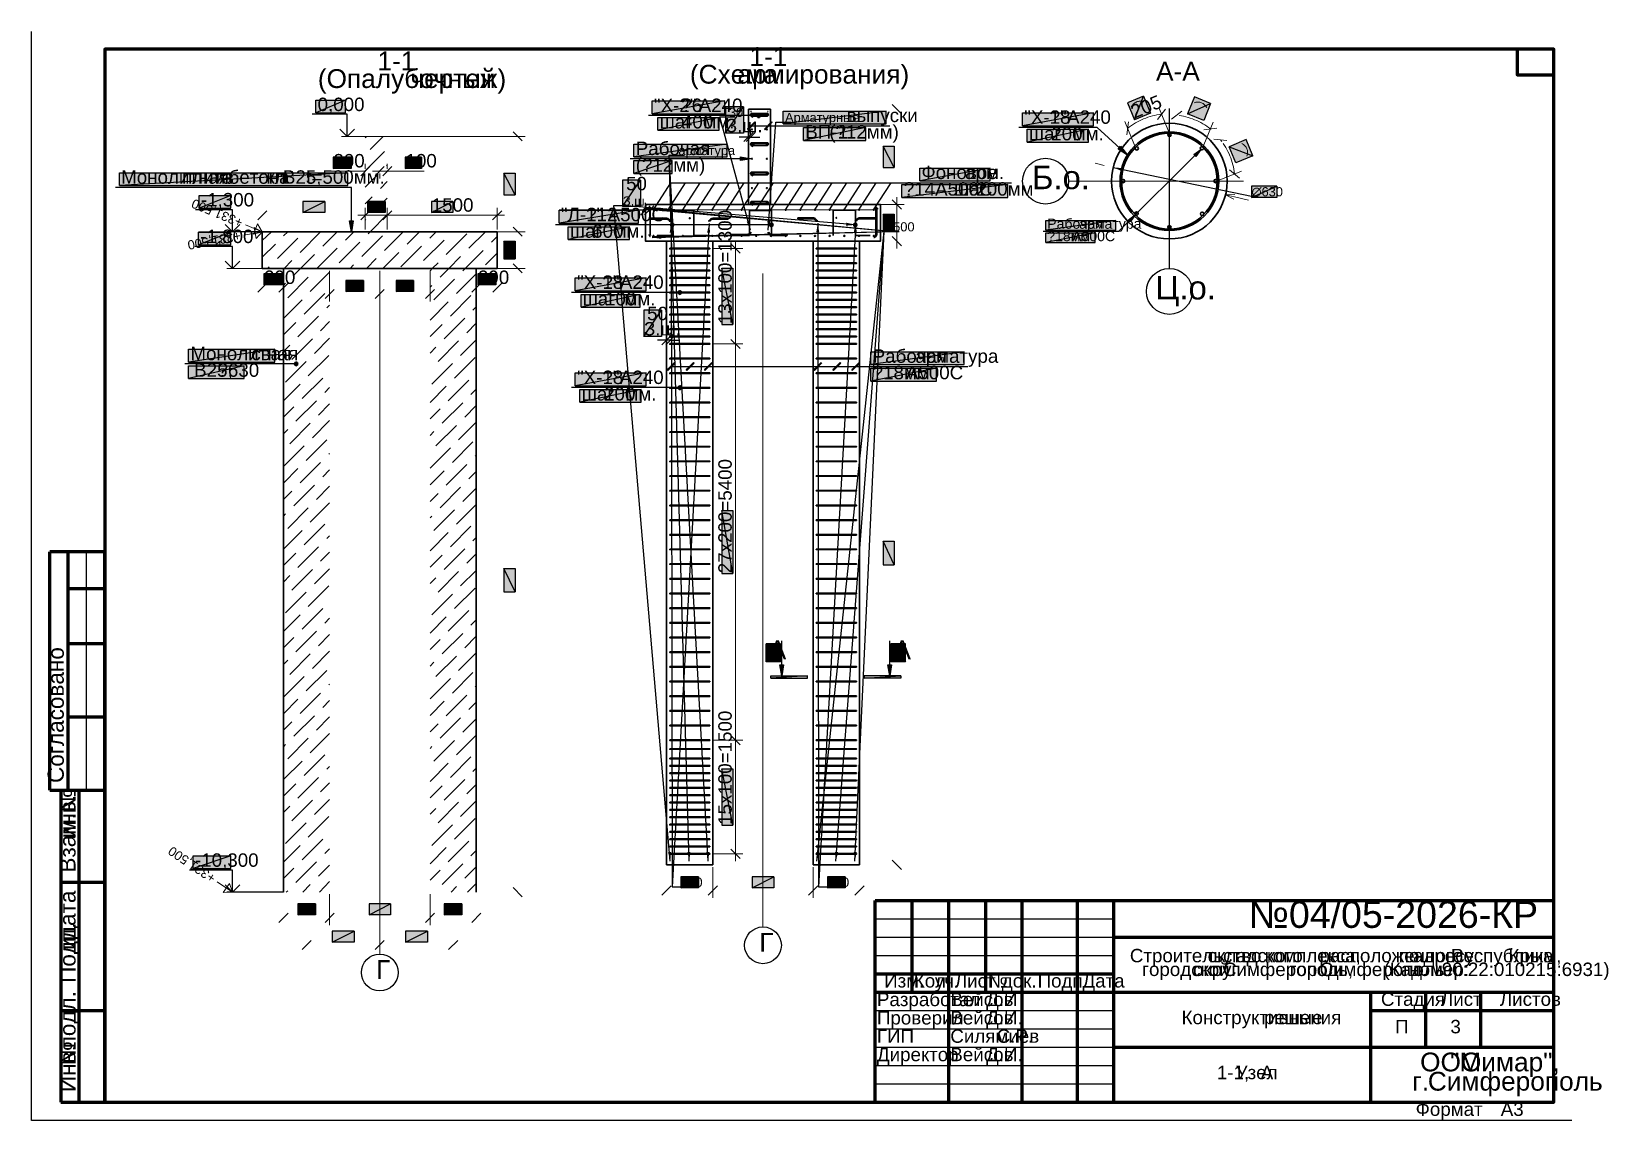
# Model space of a CAD drawing. Extents: x 8 to 21351, y 0 to 420.
# Drawn here: x 9311 to 9740.8, y 0.1 to 297 of the extents above; entities that cross this region are included whole.
import ezdxf

# ---------------------------------------------------------------- set-up
doc = ezdxf.new("R2010")
doc.units = 0
doc.linetypes.add('TEYPDFCAD_CENTER', pattern=[20, 12, -3, 2, -3])
for name, color, linetype in [('PDF_ВЫНОСКИ', 7, 'Continuous'), ('PDF_ОСИ', 7, 'Continuous'), ('PDF_ОТМЕТКИ', 7, 'Continuous'), ('TEY_REVIEW_AXIS', 7, 'Continuous'), ('TEY_REVIEW_LEADER', 7, 'Continuous')]:
    doc.layers.add(name, color=color, linetype=linetype)
doc.styles.add('TEYPDFCAD_TEXT', font='arial.ttf')
doc.dimstyles.new('TEYPDFCAD_SCALE_1', dxfattribs={"dimtxt": 2.5, "dimasz": 2.5, "dimexe": 1.25, "dimexo": 0.75, "dimtad": 1, "dimdsep": 46, "dimtxsty": 'Standard', "dimcen": 0.09, "dimadec": 0, "dimazin": 0, "dimtfac": 1, "dimtofl": 0, "dimtmove": 0, "dimatfit": 3, "dimfxl": 1, "dimarcsym": 0})

msp = doc.modelspace()

# ---------------------------------------------------------------- texts
at = {"color": 7, "style": 'TEYPDFCAD_TEXT'}
for s, height, p in [('1-1', 5.122, (9506.66, 287.59)), ('1-1', 5.122, (9405.27, 286.41)), ('(Схема', 5.122, (9490.42, 282.77)), ('армирования)', 5.1223, (9503.4, 282.77)), ('А-А', 5.122, (9617.49, 283.59)), ('(Опалубочный', 5.1223, (9389.01, 281.58)), ('чертеж)', 5.122, (9414.25, 281.58)), ('0,000', 3.658, (9388.95, 275.29)), ('\ue7126', 3.658, (9488.07, 275.04)), ('А240', 3.658, (9492.83, 275.04)), ('\ue7128', 3.658, (9588.48, 271.82)), ('шаг', 3.658, (9482.21, 270.55)), ('400', 3.658, (9488.26, 270.55)), ('мм.', 3.658, (9494.1, 270.55)), ('(\ue71212мм)', 3.658, (9528.43, 267.8)), ('200', 3.658, (9588.93, 267.31)), ('шаг', 3.658, (9582.88, 267.31)), ('(\ue71212мм)', 3.658, (9475.67, 258.78)), ('плита', 3.658, (9351.99, 255.48)), ('из', 3.658, (9360.9, 255.48)), ('бетона', 3.658, (9364.68, 255.48)), ('кл.', 3.658, (9375.02, 255.48)), ('В25,', 3.658, (9379.49, 255.48)), ('t=500мм.', 3.658, (9385.86, 255.48)), ('Фоновое', 3.658, (9553.54, 256.75)), ('50', 3.658, (9473.02, 253.7)), ('шаг', 3.658, (9562.47, 252.24)), ('200мм', 3.658, (9568.52, 252.24)), ('1500', 3.658, (9420.07, 247.86)), ('\ue71212', 3.658, (9462.17, 245.26)), ('А500С', 3.658, (9468.01, 245.26)), ('шаг', 3.658, (9457.74, 240.75)), ('600', 3.658, (9463.79, 240.75)), ('\ue71218мм', 2.745, (9587.83, 239.82)), ('А500С', 2.745, (9594.62, 239.82)), ('\ue7128', 3.658, (9466.58, 226.82)), ('шаг', 3.658, (9461.23, 222.31)), ('100', 3.658, (9467.29, 222.31)), ('\ue712630', 3.658, (9361.66, 202.86)), ('\ue7128', 3.658, (9466.58, 200.89)), ('А500С', 3.658, (9549.3, 202.18)), ('шаг', 3.658, (9460.98, 196.38)), ('200', 3.658, (9467.03, 196.38)), ('№04/05-2026-КР', 7.3201, (9642.74, 52.64)), ('Г', 5.12, (9509.35, 46.14)), ('городской', 3.658, (9613.7, 39.52)), ('складского', 3.658, (9631.56, 43.26)), ('Симферополь,', 3.6583, (9635.73, 39.52)), ('комплекса,', 3.658, (9647.08, 43.26)), ('Симферополь', 3.6583, (9662.06, 39.52)), ('расположенного', 3.6583, (9662.06, 43.26)), ('(Кад.', 3.658, (9679.51, 39.52)), ('по', 3.658, (9683.66, 43.26)), ('адресу:', 3.658, (9687.53, 43.26)), ('90:22:010215:6931)', 3.6583, (9695.38, 39.52)), ('Республика', 3.658, (9697.86, 43.26)), ('Изм.', 3.658, (9543.38, 36.39)), ('уч.', 3.658, (9557.2, 36.39)), ('Лист', 3.658, (9562.64, 36.39)), ('док.', 3.658, (9575.45, 36.39)), ('Подп.', 3.658, (9585.21, 36.39)), ('округ', 3.658, (9627.58, 39.52)), ('город', 3.658, (9653.9, 39.52)), ('номер:', 3.658, (9686.52, 39.52)), ('Разработал', 3.658, (9541.41, 31.31)), ('Вейсов', 3.658, (9561.42, 31.31)), ('Д.И', 3.658, (9571.18, 31.31)), ('Стадия', 3.658, (9678.79, 31.39)), ('Лист', 3.658, (9695.15, 31.39)), ('Вейсов', 3.658, (9561.42, 26.31)), ('Проверил', 3.658, (9541.41, 26.31)), ('Д.И.', 3.658, (9571.18, 26.31)), ('Конструктивные', 3.6583, (9624.45, 26.39)), ('решения', 3.658, (9646.91, 26.39)), ('П', 3.66, (9682.66, 23.9)), ('ГИП', 3.658, (9541.41, 21.31)), ('Силямиев', 3.658, (9561.42, 21.31)), ('С.Р.', 3.658, (9574.04, 21.31)), ('Директор', 3.658, (9541.41, 16.3)), ('Д.И.', 3.658, (9571.18, 16.3)), ('"Мимар",', 5.122, (9697.65, 13.53)), ('1-1,', 3.658, (9634.08, 11.39)), ('Узел', 3.658, (9639.2, 11.39)), ('А', 3.66, (9646.02, 11.39)), ('Симферополь', 5.1223, (9691.57, 8.28)), ('г.', 5.122, (9687.32, 8.28)), ('Формат', 3.658, (9688.25, 1.4))]:
    msp.add_text(s, height=height, dxfattribs=at).set_placement(p)
for s, height, rotation, p in [('205', 3.658, 22.478, (9611.56, 273.18)), ('инв.', 4.392, 90, (9322.97, 77.08)), ('дата', 4.392, 90, (9322.97, 49.59)), ('Подп.', 4.392, 90, (9322.97, 37.66)), ('и', 4.39, 90, (9322.97, 46.66)), ('подл.', 4.392, 90, (9322.97, 19.81)), ('№', 4.39, 90, (9322.97, 15.19))]:
    msp.add_text(s, height=height, rotation=rotation, dxfattribs=at).set_placement(p)
at = {"layer": 'PDF_ВЫНОСКИ', "style": 'TEYPDFCAD_TEXT'}
for s, p in [('30', (9501.07, 273.68)), ('Арматурные', (9516.37, 272.29)), ('арматура', (9487.3, 263.29)), ('арматура', (9487.3, 263.29)), ('∅630', (9643.54, 252.05)), ('З.ш.', (9472.18, 249.53)), ('З.ш.', (9472.18, 249.53)), ('500', (9545.84, 242.49)), ('500', (9545.84, 242.49)), ('500', (9545.84, 242.49)), ('500', (9545.84, 242.49)), ('500', (9545.84, 242.49)), ('500', (9545.84, 242.49)), ('500', (9545.84, 242.49)), ('630', (9488.05, 63.82)), ('630', (9488.05, 63.82)), ('630', (9528.02, 63.82)), ('630', (9528.02, 63.82))]:
    msp.add_text(s, height=2.5, dxfattribs=at).set_placement(p)
at = {"layer": 'TEY_REVIEW_LEADER', "color": 7, "style": 'TEYPDFCAD_TEXT'}
for s, height, p in [('"Х-2"', 3.658, (9480.62, 275.04)), ('выпуски', 3.658, (9533.18, 272.29)), ('"Х-1"', 3.658, (9581.57, 271.82)), ('А240', 3.658, (9593.24, 271.82)), ('З.ш.', 3.658, (9500.22, 269.52)), ('ВП-1', 3.658, (9521.88, 267.8)), ('Рабочая', 3.658, (9475.67, 263.29)), ('мм.', 3.658, (9594.77, 267.31)), ('200', 3.658, (9393.25, 259.93)), ('100', 3.658, (9412.91, 259.93)), ('Монолитная', 3.658, (9335.4, 255.48)), ('арм.', 3.658, (9565.45, 256.75)), ('Б.о.', 6.403, (9583.66, 254)), ('\ue71214А500С', 3.658, (9548.74, 252.24)), ('-1,300', 3.658, (9357.14, 249.3)), ('"Л-1"', 3.658, (9455.27, 245.26)), ('Рабочая', 2.745, (9587.83, 243.21)), ('арматура', 2.745, (9596.55, 243.21)), ('-1,800', 3.658, (9356.97, 239.31)), ('мм.', 3.658, (9469.63, 240.75)), ('290', 3.658, (9374.35, 228.16)), ('290', 3.658, (9432.66, 228.16)), ('"Х-1"', 3.658, (9459.67, 226.82)), ('А240', 3.658, (9471.34, 226.82)), ('Ц.о.', 6.403, (9617.25, 223.94)), ('мм.', 3.658, (9472.59, 222.31)), ('50', 3.658, (9478.76, 218.29)), ('З.ш.', 3.658, (9477.91, 214.12)), ('Монолитная', 3.658, (9354.28, 207.37)), ('В25,', 3.658, (9355.29, 202.86)), ('свая', 3.658, (9370.87, 207.37)), ('Рабочая', 3.658, (9540.25, 206.67)), ('арматура', 3.658, (9551.88, 206.67)), ('"Х-1"', 3.658, (9459.67, 200.89)), ('А240', 3.658, (9471.34, 200.89)), ('\ue71218мм', 3.658, (9540.25, 202.18)), ('мм.', 3.658, (9472.87, 196.38)), ('А', 5.12, (9511.91, 125.88)), ('А', 5.12, (9545.9, 125.88)), ('-10,300', 3.658, (9355.53, 69.3)), ('Г', 5.12, (9404.89, 38.73)), ('Строительство', 3.6583, (9610.35, 43.26)), ('Крым,', 3.658, (9713.56, 43.26)), ('Кол.', 3.658, (9551.47, 36.39)), ('№', 3.66, (9571.6, 36.39)), ('Дата', 3.658, (9597.44, 36.39)), ('Листов', 3.658, (9711.21, 31.39)), ('3', 3.66, (9697.73, 23.9)), ('Вейсов', 3.658, (9561.42, 16.3)), ('ООО', 5.122, (9689.47, 13.53)), ('A3', 3.658, (9711.45, 1.4))]:
    msp.add_text(s, height=height, dxfattribs=at).set_placement(p)
for s, height, p in [('13х100=1300', 3.6583, (9501.83, 217.21)), ('27х200=5400', 3.6583, (9501.83, 149.33)), ('Согласовано', 4.3921, (9319.76, 92.14)), ('15х100=1500', 3.6583, (9501.83, 80.73)), ('№', 4.39, (9322.97, 84.16)), ('Взам.', 4.392, (9322.97, 67.71)), ('Инв.', 4.392, (9322.97, 7.9))]:
    msp.add_text(s, height=height, rotation=90, dxfattribs=at).set_placement(p)

# ---------------------------------------------------------------- blocks, each defined once
blk = doc.blocks.new('TEY_AXIS')
at = {"layer": 'PDF_ОСИ', "linetype": 'TEYPDFCAD_CENTER', "lineweight": 9}
blk.add_line((0, 0), (1, 0), dxfattribs=at)
blk = doc.blocks.new('TEY_LEVEL')
at = {"layer": 'PDF_ОТМЕТКИ', "lineweight": 9}
blk.add_line((0, 0), (5, 0), dxfattribs=at)
blk.add_lwpolyline([(0, 0), (2, 1.5), (2, -1.5)], close=True, dxfattribs=at)
at = {"layer": 'PDF_ОТМЕТКИ', "style": 'TEYPDFCAD_TEXT'}
blk.add_text('+331,500', height=2.5, dxfattribs=at).set_placement((6, -1.25))

# ---------------------------------------------------------------- hatches: boundary and pattern name
at = {"true_color": 0xffffff}
h = msp.add_hatch(color=0, dxfattribs=at)
h.paths.add_polyline_path([(9388.44, 278.3), (9396.59, 278.3), (9388.44, 274.81)])
h.paths.add_polyline_path([(9396.59, 278.3), (9388.44, 274.81), (9396.59, 274.81)])
h = msp.add_hatch(color=0, dxfattribs=at)
h.paths.add_polyline_path([(9480.14, 278.05), (9499.99, 278.05), (9480.14, 274.53)])
h.paths.add_polyline_path([(9499.99, 278.05), (9480.14, 274.53), (9499.99, 274.53)])
h = msp.add_hatch(color=0, dxfattribs=at)
h.paths.add_polyline_path([(9500.16, 276.44), (9500.16, 269.26), (9505.03, 276.44)])
h.paths.add_polyline_path([(9500.16, 269.26), (9505.03, 276.44), (9505.03, 269.26)])
h = msp.add_hatch(color=0, dxfattribs=at)
h.paths.add_polyline_path([(9515.89, 275.29), (9543.89, 275.29), (9515.89, 271.8)])
h.paths.add_polyline_path([(9543.89, 275.29), (9515.89, 271.8), (9543.89, 271.8)])
h = msp.add_hatch(color=0, dxfattribs=at)
h.paths.add_polyline_path([(9609.68, 277.54), (9611.58, 272.92), (9614.1, 279.38)])
h.paths.add_polyline_path([(9611.58, 272.92), (9614.1, 279.38), (9616.01, 274.74)])
h = msp.add_hatch(color=0, dxfattribs=at)
h.paths.add_polyline_path([(9627.94, 279.15), (9626.04, 274.51), (9632.37, 277.33)])
h.paths.add_polyline_path([(9626.04, 274.51), (9632.37, 277.33), (9630.48, 272.69)])
h = msp.add_hatch(color=0, dxfattribs=at)
h.paths.add_polyline_path([(9481.7, 273.54), (9498.4, 273.54), (9481.7, 270.04)])
h.paths.add_polyline_path([(9498.4, 273.54), (9481.7, 270.04), (9498.4, 270.04)])
h = msp.add_hatch(color=7)
h.paths.add_polyline_path([(9508.16, 272.37), (9508.29, 272.22), (9506.15, 270.36)])
h.paths.add_polyline_path([(9508.29, 272.22), (9506.15, 270.36), (9506.3, 270.21)])
for color, points in [(256, [(9507.1, 274.28), (9507.08, 274.34), (9507.04, 274.38), (9506.98, 274.4), (9506.91, 274.38), (9506.87, 274.34), (9506.85, 274.28), (9506.87, 274.21), (9506.91, 274.17), (9506.98, 274.15), (9507.04, 274.17), (9507.08, 274.21)]), (7, [(9509.64, 273.85), (9509.66, 274.04), (9509.18, 274.04)]), (256, [(9511.78, 274.28), (9511.76, 274.34), (9511.72, 274.38), (9511.65, 274.4), (9511.59, 274.38), (9511.55, 274.34), (9511.53, 274.28), (9511.55, 274.21), (9511.59, 274.17), (9511.65, 274.15), (9511.72, 274.17), (9511.76, 274.21)]), (256, [(9511.91, 274.28), (9511.89, 274.34), (9511.84, 274.38), (9511.78, 274.4), (9511.72, 274.38), (9511.67, 274.34), (9511.65, 274.28), (9511.67, 274.21), (9511.72, 274.17), (9511.78, 274.15), (9511.84, 274.17), (9511.89, 274.21)]), (7, [(9507.23, 262.28), (9504.22, 261.79), (9504.22, 262.78)]), (256, [(9507.1, 266.28), (9507.08, 266.34), (9507.04, 266.38), (9506.98, 266.4), (9506.91, 266.38), (9506.87, 266.34), (9506.85, 266.28), (9506.87, 266.21), (9506.91, 266.17), (9506.98, 266.15), (9507.04, 266.17), (9507.08, 266.21)]), (256, [(9511.78, 266.28), (9511.76, 266.34), (9511.72, 266.38), (9511.65, 266.4), (9511.59, 266.38), (9511.55, 266.34), (9511.53, 266.28), (9511.55, 266.21), (9511.59, 266.17), (9511.65, 266.15), (9511.72, 266.17), (9511.76, 266.21)]), (256, [(9511.91, 266.28), (9511.89, 266.34), (9511.84, 266.38), (9511.78, 266.4), (9511.72, 266.38), (9511.67, 266.34), (9511.65, 266.28), (9511.67, 266.21), (9511.72, 266.17), (9511.78, 266.15), (9511.84, 266.17), (9511.89, 266.21)]), (7, [(9609.7, 263.31), (9607.14, 264.94), (9607.81, 265.71)]), (7, [(9629.68, 264.82), (9628.35, 262.95), (9627.82, 263.48)]), (256, [(9507.1, 258.28), (9507.08, 258.34), (9507.04, 258.38), (9506.98, 258.4), (9506.91, 258.38), (9506.87, 258.34), (9506.85, 258.28), (9506.87, 258.21), (9506.91, 258.17), (9506.98, 258.15), (9507.04, 258.17), (9507.08, 258.21)]), (256, [(9511.78, 258.28), (9511.76, 258.34), (9511.72, 258.38), (9511.65, 258.4), (9511.59, 258.38), (9511.55, 258.34), (9511.53, 258.28), (9511.55, 258.21), (9511.59, 258.17), (9511.65, 258.15), (9511.72, 258.17), (9511.76, 258.21)]), (256, [(9511.91, 258.28), (9511.89, 258.34), (9511.84, 258.38), (9511.78, 258.4), (9511.72, 258.38), (9511.67, 258.34), (9511.65, 258.28), (9511.67, 258.21), (9511.72, 258.17), (9511.78, 258.15), (9511.84, 258.17), (9511.89, 258.21)]), (256, [(9507.1, 250.27), (9507.08, 250.34), (9507.04, 250.38), (9506.98, 250.4), (9506.91, 250.38), (9506.87, 250.34), (9506.85, 250.27), (9506.87, 250.21), (9506.91, 250.17), (9506.98, 250.15), (9507.04, 250.17), (9507.08, 250.21)]), (256, [(9511.78, 250.27), (9511.76, 250.34), (9511.72, 250.38), (9511.65, 250.4), (9511.59, 250.38), (9511.55, 250.34), (9511.53, 250.27), (9511.55, 250.21), (9511.59, 250.17), (9511.65, 250.15), (9511.72, 250.17), (9511.76, 250.21)]), (256, [(9511.91, 250.27), (9511.89, 250.34), (9511.84, 250.38), (9511.78, 250.4), (9511.72, 250.38), (9511.67, 250.34), (9511.65, 250.27), (9511.67, 250.21), (9511.72, 250.17), (9511.78, 250.15), (9511.84, 250.17), (9511.89, 250.21)]), (7, [(9398.16, 242.4), (9397.65, 245.41), (9398.67, 245.41)]), (7, [(9611.84, 247.01), (9610.5, 245.15), (9609.97, 245.68)]), (7, [(9486.06, 244.07), (9486.11, 244.26), (9485.6, 244.26)]), (7, [(9513.09, 244.07), (9513.14, 244.26), (9512.63, 244.26)]), (7, [(9535.97, 244.05), (9536.02, 244.26), (9535.53, 244.26)]), (7, [(9488.14, 225.62), (9488.16, 225.81), (9487.67, 225.81)]), (7, [(9383.55, 206.16), (9383.6, 206.35), (9383.09, 206.35)]), (7, [(9488.14, 199.71), (9488.16, 199.9), (9487.67, 199.9)]), (7, [(9515.46, 121.37), (9514.96, 124.38), (9515.95, 124.38)]), (7, [(9544.91, 121.37), (9544.4, 124.38), (9545.41, 124.38)])]:
    msp.add_hatch(color=color).paths.add_polyline_path(points)
h = msp.add_hatch(color=7)
h.paths.add_polyline_path([(9508.82, 274.4), (9508.71, 274.24), (9509.18, 274.04)])
h.paths.add_polyline_path([(9508.71, 274.24), (9509.18, 274.04), (9508.67, 274.04)])
h.paths.add_polyline_path([(9509.18, 274.04), (9508.67, 274.04), (9508.71, 273.85)])
h = msp.add_hatch(color=7)
h.paths.add_polyline_path([(9508.71, 273.85), (9508.82, 273.68), (9509.18, 274.04)])
h.paths.add_polyline_path([(9508.82, 273.68), (9509.18, 274.04), (9508.99, 273.58)])
h.paths.add_polyline_path([(9509.18, 274.04), (9508.99, 273.58), (9509.18, 273.54)])
h = msp.add_hatch(color=7)
h.paths.add_polyline_path([(9509.37, 274.51), (9509.18, 274.55), (9509.18, 274.04)])
h.paths.add_polyline_path([(9509.18, 274.55), (9509.18, 274.04), (9508.99, 274.51)])
h.paths.add_polyline_path([(9509.18, 274.04), (9508.99, 274.51), (9508.82, 274.4)])
h = msp.add_hatch(color=7)
h.paths.add_polyline_path([(9509.66, 274.04), (9509.64, 274.24), (9509.18, 274.04)])
h.paths.add_polyline_path([(9509.64, 274.24), (9509.18, 274.04), (9509.52, 274.4)])
h.paths.add_polyline_path([(9509.18, 274.04), (9509.52, 274.4), (9509.37, 274.51)])
h = msp.add_hatch(color=7)
h.paths.add_polyline_path([(9509.18, 273.54), (9509.37, 273.58), (9509.18, 274.04)])
h.paths.add_polyline_path([(9509.37, 273.58), (9509.18, 274.04), (9509.52, 273.68)])
h.paths.add_polyline_path([(9509.18, 274.04), (9509.52, 273.68), (9509.64, 273.85)])
h = msp.add_hatch(color=7)
h.paths.add_polyline_path([(9512.71, 272.37), (9512.86, 272.22), (9510.72, 270.36)])
h.paths.add_polyline_path([(9512.86, 272.22), (9510.72, 270.36), (9510.85, 270.21)])
h = msp.add_hatch(color=0, dxfattribs=at)
h.paths.add_polyline_path([(9581.08, 274.83), (9600.41, 274.83), (9581.08, 271.31)])
h.paths.add_polyline_path([(9600.41, 274.83), (9581.08, 271.31), (9600.41, 271.31)])
h = msp.add_hatch(color=0, dxfattribs=at)
h.paths.add_polyline_path([(9521.37, 270.79), (9538.39, 270.79), (9521.37, 267.29)])
h.paths.add_polyline_path([(9538.39, 270.79), (9521.37, 267.29), (9538.39, 267.29)])
h = msp.add_hatch(color=0, dxfattribs=at)
h.paths.add_polyline_path([(9582.39, 270.32), (9599.09, 270.32), (9582.39, 266.83)])
h.paths.add_polyline_path([(9599.09, 270.32), (9582.39, 266.83), (9599.09, 266.83)])
h = msp.add_hatch(color=0, dxfattribs=at)
h.paths.add_polyline_path([(9642.02, 267.5), (9637.4, 265.58), (9643.86, 263.08)])
h.paths.add_polyline_path([(9637.4, 265.58), (9643.86, 263.08), (9639.25, 261.15)])
h = msp.add_hatch(color=0, dxfattribs=at)
h.paths.add_polyline_path([(9393.18, 262.68), (9393.18, 259.67), (9398.14, 262.68)])
h.paths.add_polyline_path([(9393.18, 259.67), (9398.14, 262.68), (9398.14, 259.67)])
h = msp.add_hatch(color=0, dxfattribs=at)
h.paths.add_polyline_path([(9412.85, 262.68), (9412.85, 259.67), (9417.27, 262.68)])
h.paths.add_polyline_path([(9412.85, 259.67), (9417.27, 262.68), (9417.27, 259.67)])
h = msp.add_hatch(color=0, dxfattribs=at)
h.paths.add_polyline_path([(9475.18, 266.28), (9500.6, 266.28), (9475.18, 262.78)])
h.paths.add_polyline_path([(9500.6, 266.28), (9475.18, 262.78), (9500.6, 262.78)])
h = msp.add_hatch(color=0, dxfattribs=at)
h.paths.add_polyline_path([(9543.09, 259.88), (9546.09, 259.88), (9543.09, 265.75)])
h.paths.add_polyline_path([(9546.09, 259.88), (9543.09, 265.75), (9546.09, 265.75)])
h = msp.add_hatch(color=0, dxfattribs=at)
h.paths.add_polyline_path([(9334.91, 258.49), (9397.16, 258.49), (9334.91, 254.97)])
h.paths.add_polyline_path([(9397.16, 258.49), (9334.91, 254.97), (9397.16, 254.97)])
h = msp.add_hatch(color=0, dxfattribs=at)
h.paths.add_polyline_path([(9439.75, 252.48), (9442.76, 252.48), (9439.75, 258.34)])
h.paths.add_polyline_path([(9442.76, 252.48), (9439.75, 258.34), (9442.76, 258.34)])
h = msp.add_hatch(color=0, dxfattribs=at)
h.paths.add_polyline_path([(9475.18, 261.79), (9485.64, 261.79), (9475.18, 258.28)])
h.paths.add_polyline_path([(9485.64, 261.79), (9475.18, 258.28), (9485.64, 258.28)])
h = msp.add_hatch(color=0, dxfattribs=at)
h.paths.add_polyline_path([(9553.06, 259.76), (9572.25, 259.76), (9553.06, 256.24)])
h.paths.add_polyline_path([(9572.25, 259.76), (9553.06, 256.24), (9572.25, 256.24)])
h = msp.add_hatch(color=0, dxfattribs=at)
h.paths.add_polyline_path([(9472.09, 256.46), (9472.09, 249.28), (9476.96, 256.46)])
h.paths.add_polyline_path([(9472.09, 249.28), (9476.96, 256.46), (9476.96, 249.28)])
h = msp.add_hatch(color=0, dxfattribs=at)
h.paths.add_polyline_path([(9548.23, 255.25), (9577.06, 255.25), (9548.23, 251.76)])
h.paths.add_polyline_path([(9577.06, 255.25), (9548.23, 251.76), (9577.06, 251.76)])
h = msp.add_hatch(color=0, dxfattribs=at)
h.paths.add_polyline_path([(9643.48, 254.8), (9643.48, 251.74), (9650.4, 254.8)])
h.paths.add_polyline_path([(9643.48, 251.74), (9650.4, 254.8), (9650.4, 251.74)])
h = msp.add_hatch(color=0, dxfattribs=at)
h.paths.add_polyline_path([(9356.63, 252.31), (9365.33, 252.31), (9356.63, 248.81)])
h.paths.add_polyline_path([(9365.33, 252.31), (9356.63, 248.81), (9365.33, 248.81)])
h = msp.add_hatch(color=0, dxfattribs=at)
h.paths.add_polyline_path([(9384.89, 250.61), (9384.89, 247.63), (9390.94, 250.61)])
h.paths.add_polyline_path([(9384.89, 247.63), (9390.94, 250.61), (9390.94, 247.63)])
h = msp.add_hatch(color=0, dxfattribs=at)
h.paths.add_polyline_path([(9402.54, 250.61), (9402.54, 247.63), (9407.34, 250.61)])
h.paths.add_polyline_path([(9402.54, 247.63), (9407.34, 250.61), (9407.34, 247.63)])
h = msp.add_hatch(color=0, dxfattribs=at)
h.paths.add_polyline_path([(9419.98, 250.61), (9419.98, 247.63), (9425.84, 250.61)])
h.paths.add_polyline_path([(9419.98, 247.63), (9425.84, 250.61), (9425.84, 247.63)])
h = msp.add_hatch(color=0, dxfattribs=at)
h.paths.add_polyline_path([(9454.76, 248.26), (9476.41, 248.26), (9454.76, 244.75)])
h.paths.add_polyline_path([(9476.41, 248.26), (9454.76, 244.75), (9476.41, 244.75)])
h = msp.add_hatch(color=0, dxfattribs=at)
h.paths.add_polyline_path([(9543.09, 242.42), (9546.09, 242.42), (9543.09, 247.21)])
h.paths.add_polyline_path([(9546.09, 242.42), (9543.09, 247.21), (9546.09, 247.21)])
h = msp.add_hatch(color=0, dxfattribs=at)
h.paths.add_polyline_path([(9587.45, 245.45), (9606.52, 245.45), (9587.45, 242.82)])
h.paths.add_polyline_path([(9606.52, 245.45), (9587.45, 242.82), (9606.52, 242.82)])
h = msp.add_hatch(color=0, dxfattribs=at)
h.paths.add_polyline_path([(9356.46, 242.29), (9365.33, 242.29), (9356.46, 238.8)])
h.paths.add_polyline_path([(9365.33, 242.29), (9356.46, 238.8), (9365.33, 238.8)])
h = msp.add_hatch(color=0, dxfattribs=at)
h.paths.add_polyline_path([(9457.23, 243.76), (9473.93, 243.76), (9457.23, 240.26)])
h.paths.add_polyline_path([(9473.93, 243.76), (9457.23, 240.26), (9473.93, 240.26)])
h = msp.add_hatch(color=7)
h.paths.add_polyline_path([(9485.24, 244.6), (9485.13, 244.45), (9485.6, 244.26)])
h.paths.add_polyline_path([(9485.13, 244.45), (9485.6, 244.26), (9485.09, 244.26)])
h.paths.add_polyline_path([(9485.6, 244.26), (9485.09, 244.26), (9485.13, 244.07)])
h = msp.add_hatch(color=7)
h.paths.add_polyline_path([(9485.13, 244.07), (9485.24, 243.9), (9485.6, 244.26)])
h.paths.add_polyline_path([(9485.24, 243.9), (9485.6, 244.26), (9485.41, 243.8)])
h.paths.add_polyline_path([(9485.6, 244.26), (9485.41, 243.8), (9485.6, 243.76)])
h = msp.add_hatch(color=7)
h.paths.add_polyline_path([(9485.79, 244.71), (9485.6, 244.75), (9485.6, 244.26)])
h.paths.add_polyline_path([(9485.6, 244.75), (9485.6, 244.26), (9485.41, 244.71)])
h.paths.add_polyline_path([(9485.6, 244.26), (9485.41, 244.71), (9485.24, 244.6)])
h = msp.add_hatch(color=7)
h.paths.add_polyline_path([(9486.11, 244.26), (9486.06, 244.45), (9485.6, 244.26)])
h.paths.add_polyline_path([(9486.06, 244.45), (9485.6, 244.26), (9485.96, 244.6)])
h.paths.add_polyline_path([(9485.6, 244.26), (9485.96, 244.6), (9485.79, 244.71)])
h = msp.add_hatch(color=7)
h.paths.add_polyline_path([(9485.6, 243.76), (9485.79, 243.8), (9485.6, 244.26)])
h.paths.add_polyline_path([(9485.79, 243.8), (9485.6, 244.26), (9485.96, 243.9)])
h.paths.add_polyline_path([(9485.6, 244.26), (9485.96, 243.9), (9486.06, 244.07)])
h = msp.add_hatch(color=7)
h.paths.add_polyline_path([(9512.27, 244.62), (9512.16, 244.45), (9512.63, 244.26)])
h.paths.add_polyline_path([(9512.16, 244.45), (9512.63, 244.26), (9512.12, 244.26)])
h.paths.add_polyline_path([(9512.63, 244.26), (9512.12, 244.26), (9512.16, 244.07)])
h = msp.add_hatch(color=7)
h.paths.add_polyline_path([(9512.16, 244.07), (9512.27, 243.9), (9512.63, 244.26)])
h.paths.add_polyline_path([(9512.27, 243.9), (9512.63, 244.26), (9512.44, 243.8)])
h.paths.add_polyline_path([(9512.63, 244.26), (9512.44, 243.8), (9512.63, 243.76)])
h = msp.add_hatch(color=7)
h.paths.add_polyline_path([(9512.82, 244.73), (9512.63, 244.77), (9512.63, 244.26)])
h.paths.add_polyline_path([(9512.63, 244.77), (9512.63, 244.26), (9512.44, 244.73)])
h.paths.add_polyline_path([(9512.63, 244.26), (9512.44, 244.73), (9512.27, 244.62)])
h = msp.add_hatch(color=7)
h.paths.add_polyline_path([(9513.14, 244.26), (9513.09, 244.45), (9512.63, 244.26)])
h.paths.add_polyline_path([(9513.09, 244.45), (9512.63, 244.26), (9512.99, 244.62)])
h.paths.add_polyline_path([(9512.63, 244.26), (9512.99, 244.62), (9512.82, 244.73)])
h = msp.add_hatch(color=7)
h.paths.add_polyline_path([(9512.63, 243.76), (9512.82, 243.8), (9512.63, 244.26)])
h.paths.add_polyline_path([(9512.82, 243.8), (9512.63, 244.26), (9512.99, 243.9)])
h.paths.add_polyline_path([(9512.63, 244.26), (9512.99, 243.9), (9513.09, 244.07)])
h = msp.add_hatch(color=7)
h.paths.add_polyline_path([(9535.17, 244.6), (9535.06, 244.45), (9535.53, 244.26)])
h.paths.add_polyline_path([(9535.06, 244.45), (9535.53, 244.26), (9535.02, 244.26)])
h.paths.add_polyline_path([(9535.53, 244.26), (9535.02, 244.26), (9535.06, 244.05)])
h = msp.add_hatch(color=7)
h.paths.add_polyline_path([(9535.06, 244.05), (9535.17, 243.9), (9535.53, 244.26)])
h.paths.add_polyline_path([(9535.17, 243.9), (9535.53, 244.26), (9535.34, 243.8)])
h.paths.add_polyline_path([(9535.53, 244.26), (9535.34, 243.8), (9535.53, 243.76)])
h = msp.add_hatch(color=7)
h.paths.add_polyline_path([(9535.72, 244.71), (9535.53, 244.75), (9535.53, 244.26)])
h.paths.add_polyline_path([(9535.53, 244.75), (9535.53, 244.26), (9535.34, 244.71)])
h.paths.add_polyline_path([(9535.53, 244.26), (9535.34, 244.71), (9535.17, 244.6)])
h = msp.add_hatch(color=7)
h.paths.add_polyline_path([(9536.02, 244.26), (9535.97, 244.45), (9535.53, 244.26)])
h.paths.add_polyline_path([(9535.97, 244.45), (9535.53, 244.26), (9535.87, 244.6)])
h.paths.add_polyline_path([(9535.53, 244.26), (9535.87, 244.6), (9535.72, 244.71)])
h = msp.add_hatch(color=7)
h.paths.add_polyline_path([(9535.53, 243.76), (9535.72, 243.8), (9535.53, 244.26)])
h.paths.add_polyline_path([(9535.72, 243.8), (9535.53, 244.26), (9535.87, 243.9)])
h.paths.add_polyline_path([(9535.53, 244.26), (9535.87, 243.9), (9535.97, 244.05)])
h = msp.add_hatch(color=0, dxfattribs=at)
h.paths.add_polyline_path([(9587.45, 242.08), (9600.91, 242.08), (9587.45, 239.46)])
h.paths.add_polyline_path([(9600.91, 242.08), (9587.45, 239.46), (9600.91, 239.46)])
h = msp.add_hatch(color=0, dxfattribs=at)
h.paths.add_polyline_path([(9439.75, 235.01), (9442.76, 235.01), (9439.75, 239.8)])
h.paths.add_polyline_path([(9442.76, 235.01), (9439.75, 239.8), (9442.76, 239.8)])
h = msp.add_hatch(color=0, dxfattribs=at)
h.paths.add_polyline_path([(9499.1, 217.15), (9502.09, 217.15), (9499.1, 232.47)])
h.paths.add_polyline_path([(9502.09, 217.15), (9499.1, 232.47), (9502.09, 232.47)])
h = msp.add_hatch(color=0, dxfattribs=at)
h.paths.add_polyline_path([(9374.28, 230.89), (9374.28, 227.9), (9379.26, 230.89)])
h.paths.add_polyline_path([(9374.28, 227.9), (9379.26, 230.89), (9379.26, 227.9)])
h = msp.add_hatch(color=0, dxfattribs=at)
h.paths.add_polyline_path([(9396.68, 229.15), (9396.68, 226.14), (9401.46, 229.15)])
h.paths.add_polyline_path([(9396.68, 226.14), (9401.46, 229.15), (9401.46, 226.14)])
h = msp.add_hatch(color=0, dxfattribs=at)
h.paths.add_polyline_path([(9410.35, 229.15), (9410.35, 226.14), (9415.13, 229.15)])
h.paths.add_polyline_path([(9410.35, 226.14), (9415.13, 229.15), (9415.13, 226.14)])
h = msp.add_hatch(color=0, dxfattribs=at)
h.paths.add_polyline_path([(9432.6, 230.89), (9432.6, 227.9), (9437.55, 230.89)])
h.paths.add_polyline_path([(9432.6, 227.9), (9437.55, 230.89), (9437.55, 227.9)])
h = msp.add_hatch(color=0, dxfattribs=at)
h.paths.add_polyline_path([(9459.16, 229.81), (9478.49, 229.81), (9459.16, 226.31)])
h.paths.add_polyline_path([(9478.49, 229.81), (9459.16, 226.31), (9478.49, 226.31)])
h = msp.add_hatch(color=0, dxfattribs=at)
h.paths.add_polyline_path([(9460.75, 225.32), (9476.9, 225.32), (9460.75, 221.81)])
h.paths.add_polyline_path([(9476.9, 225.32), (9460.75, 221.81), (9476.9, 221.81)])
h = msp.add_hatch(color=7)
h.paths.add_polyline_path([(9487.31, 226.17), (9487.21, 226), (9487.67, 225.81)])
h.paths.add_polyline_path([(9487.21, 226), (9487.67, 225.81), (9487.16, 225.81)])
h.paths.add_polyline_path([(9487.67, 225.81), (9487.16, 225.81), (9487.21, 225.62)])
h = msp.add_hatch(color=7)
h.paths.add_polyline_path([(9487.21, 225.62), (9487.31, 225.47), (9487.67, 225.81)])
h.paths.add_polyline_path([(9487.31, 225.47), (9487.67, 225.81), (9487.48, 225.36)])
h.paths.add_polyline_path([(9487.67, 225.81), (9487.48, 225.36), (9487.67, 225.32)])
h = msp.add_hatch(color=7)
h.paths.add_polyline_path([(9487.86, 226.27), (9487.67, 226.31), (9487.67, 225.81)])
h.paths.add_polyline_path([(9487.67, 226.31), (9487.67, 225.81), (9487.48, 226.27)])
h.paths.add_polyline_path([(9487.67, 225.81), (9487.48, 226.27), (9487.31, 226.17)])
h = msp.add_hatch(color=7)
h.paths.add_polyline_path([(9488.16, 225.81), (9488.14, 226), (9487.67, 225.81)])
h.paths.add_polyline_path([(9488.14, 226), (9487.67, 225.81), (9488.03, 226.17)])
h.paths.add_polyline_path([(9487.67, 225.81), (9488.03, 226.17), (9487.86, 226.27)])
h = msp.add_hatch(color=7)
h.paths.add_polyline_path([(9487.67, 225.32), (9487.86, 225.36), (9487.67, 225.81)])
h.paths.add_polyline_path([(9487.86, 225.36), (9487.67, 225.81), (9488.03, 225.47)])
h.paths.add_polyline_path([(9487.67, 225.81), (9488.03, 225.47), (9488.14, 225.62)])
h = msp.add_hatch(color=0, dxfattribs=at)
h.paths.add_polyline_path([(9477.85, 221.04), (9477.85, 213.87), (9482.72, 221.04)])
h.paths.add_polyline_path([(9477.85, 213.87), (9482.72, 221.04), (9482.72, 213.87)])
h = msp.add_hatch(color=0, dxfattribs=at)
h.paths.add_polyline_path([(9353.79, 210.35), (9377.31, 210.35), (9353.79, 206.86)])
h.paths.add_polyline_path([(9377.31, 210.35), (9353.79, 206.86), (9377.31, 206.86)])
h = msp.add_hatch(color=7)
h.paths.add_polyline_path([(9382.73, 206.71), (9382.62, 206.54), (9383.09, 206.35)])
h.paths.add_polyline_path([(9382.62, 206.54), (9383.09, 206.35), (9382.58, 206.35)])
h.paths.add_polyline_path([(9383.09, 206.35), (9382.58, 206.35), (9382.62, 206.16)])
h = msp.add_hatch(color=7)
h.paths.add_polyline_path([(9382.62, 206.16), (9382.73, 206.02), (9383.09, 206.35)])
h.paths.add_polyline_path([(9382.73, 206.02), (9383.09, 206.35), (9382.9, 205.91)])
h.paths.add_polyline_path([(9383.09, 206.35), (9382.9, 205.91), (9383.09, 205.87)])
h = msp.add_hatch(color=7)
h.paths.add_polyline_path([(9383.28, 206.82), (9383.09, 206.86), (9383.09, 206.35)])
h.paths.add_polyline_path([(9383.09, 206.86), (9383.09, 206.35), (9382.9, 206.82)])
h.paths.add_polyline_path([(9383.09, 206.35), (9382.9, 206.82), (9382.73, 206.71)])
h = msp.add_hatch(color=7)
h.paths.add_polyline_path([(9383.6, 206.35), (9383.55, 206.54), (9383.09, 206.35)])
h.paths.add_polyline_path([(9383.55, 206.54), (9383.09, 206.35), (9383.45, 206.71)])
h.paths.add_polyline_path([(9383.09, 206.35), (9383.45, 206.71), (9383.28, 206.82)])
h = msp.add_hatch(color=7)
h.paths.add_polyline_path([(9383.09, 205.87), (9383.28, 205.91), (9383.09, 206.35)])
h.paths.add_polyline_path([(9383.28, 205.91), (9383.09, 206.35), (9383.45, 206.02)])
h.paths.add_polyline_path([(9383.09, 206.35), (9383.45, 206.02), (9383.55, 206.16)])
h = msp.add_hatch(color=7)
h.paths.add_polyline_path([(9486.25, 206.73), (9486.4, 206.61), (9484.24, 204.75)])
h.paths.add_polyline_path([(9486.4, 206.61), (9484.24, 204.75), (9484.39, 204.6)])
h = msp.add_hatch(color=7)
h.paths.add_polyline_path([(9491.44, 206.73), (9491.57, 206.61), (9489.43, 204.75)])
h.paths.add_polyline_path([(9491.57, 206.61), (9489.43, 204.75), (9489.58, 204.6)])
h = msp.add_hatch(color=7)
h.paths.add_polyline_path([(9496.37, 206.73), (9496.52, 206.61), (9494.38, 204.75)])
h.paths.add_polyline_path([(9496.52, 206.61), (9494.38, 204.75), (9494.51, 204.6)])
h = msp.add_hatch(color=7)
h.paths.add_polyline_path([(9526.22, 206.73), (9526.34, 206.61), (9524.21, 204.75)])
h.paths.add_polyline_path([(9526.34, 206.61), (9524.21, 204.75), (9524.35, 204.6)])
h = msp.add_hatch(color=7)
h.paths.add_polyline_path([(9531.4, 206.73), (9531.53, 206.61), (9529.39, 204.75)])
h.paths.add_polyline_path([(9531.53, 206.61), (9529.39, 204.75), (9529.54, 204.6)])
h = msp.add_hatch(color=7)
h.paths.add_polyline_path([(9536.57, 206.73), (9536.71, 206.61), (9534.58, 204.75)])
h.paths.add_polyline_path([(9536.71, 206.61), (9534.58, 204.75), (9534.7, 204.6)])
h = msp.add_hatch(color=0, dxfattribs=at)
h.paths.add_polyline_path([(9539.74, 209.68), (9565.16, 209.68), (9539.74, 206.18)])
h.paths.add_polyline_path([(9565.16, 209.68), (9539.74, 206.18), (9565.16, 206.18)])
h = msp.add_hatch(color=0, dxfattribs=at)
h.paths.add_polyline_path([(9353.79, 205.87), (9368.97, 205.87), (9353.79, 202.35)])
h.paths.add_polyline_path([(9368.97, 205.87), (9353.79, 202.35), (9368.97, 202.35)])
h = msp.add_hatch(color=0, dxfattribs=at)
h.paths.add_polyline_path([(9459.16, 203.9), (9478.49, 203.9), (9459.16, 200.38)])
h.paths.add_polyline_path([(9478.49, 203.9), (9459.16, 200.38), (9478.49, 200.38)])
h = msp.add_hatch(color=0, dxfattribs=at)
h.paths.add_polyline_path([(9539.74, 205.17), (9557.69, 205.17), (9539.74, 201.68)])
h.paths.add_polyline_path([(9557.69, 205.17), (9539.74, 201.68), (9557.69, 201.68)])
h = msp.add_hatch(color=0, dxfattribs=at)
h.paths.add_polyline_path([(9460.47, 199.39), (9477.17, 199.39), (9460.47, 195.9)])
h.paths.add_polyline_path([(9477.17, 199.39), (9460.47, 195.9), (9477.17, 195.9)])
h = msp.add_hatch(color=7)
h.paths.add_polyline_path([(9487.31, 200.24), (9487.21, 200.09), (9487.67, 199.9)])
h.paths.add_polyline_path([(9487.21, 200.09), (9487.67, 199.9), (9487.16, 199.9)])
h.paths.add_polyline_path([(9487.67, 199.9), (9487.16, 199.9), (9487.21, 199.71)])
h = msp.add_hatch(color=7)
h.paths.add_polyline_path([(9487.21, 199.71), (9487.31, 199.54), (9487.67, 199.9)])
h.paths.add_polyline_path([(9487.31, 199.54), (9487.67, 199.9), (9487.48, 199.43)])
h.paths.add_polyline_path([(9487.67, 199.9), (9487.48, 199.43), (9487.67, 199.39)])
h = msp.add_hatch(color=7)
h.paths.add_polyline_path([(9487.86, 200.36), (9487.67, 200.38), (9487.67, 199.9)])
h.paths.add_polyline_path([(9487.67, 200.38), (9487.67, 199.9), (9487.48, 200.36)])
h.paths.add_polyline_path([(9487.67, 199.9), (9487.48, 200.36), (9487.31, 200.24)])
h = msp.add_hatch(color=7)
h.paths.add_polyline_path([(9488.16, 199.9), (9488.14, 200.09), (9487.67, 199.9)])
h.paths.add_polyline_path([(9488.14, 200.09), (9487.67, 199.9), (9488.03, 200.24)])
h.paths.add_polyline_path([(9487.67, 199.9), (9488.03, 200.24), (9487.86, 200.36)])
h = msp.add_hatch(color=7)
h.paths.add_polyline_path([(9487.67, 199.39), (9487.86, 199.43), (9487.67, 199.9)])
h.paths.add_polyline_path([(9487.86, 199.43), (9487.67, 199.9), (9488.03, 199.54)])
h.paths.add_polyline_path([(9487.67, 199.9), (9488.03, 199.54), (9488.14, 199.71)])
h = msp.add_hatch(color=0, dxfattribs=at)
h.paths.add_polyline_path([(9499.1, 149.25), (9502.09, 149.25), (9499.1, 166.37)])
h.paths.add_polyline_path([(9502.09, 149.25), (9499.1, 166.37), (9502.09, 166.37)])
h = msp.add_hatch(color=0, dxfattribs=at)
h.paths.add_polyline_path([(9543.09, 151.62), (9546.09, 151.62), (9543.09, 158.01)])
h.paths.add_polyline_path([(9546.09, 151.62), (9543.09, 158.01), (9546.09, 158.01)])
h = msp.add_hatch(color=0, dxfattribs=at)
h.paths.add_polyline_path([(9439.75, 144.21), (9442.76, 144.21), (9439.75, 150.6)])
h.paths.add_polyline_path([(9442.76, 144.21), (9439.75, 150.6), (9442.76, 150.6)])
h = msp.add_hatch(color=0, dxfattribs=at)
h.paths.add_polyline_path([(9511.21, 125.16), (9511.21, 130.07), (9515.15, 125.16)])
h.paths.add_polyline_path([(9511.21, 130.07), (9515.15, 125.16), (9515.15, 130.07)])
h = msp.add_hatch(color=0, dxfattribs=at)
h.paths.add_polyline_path([(9545.2, 125.16), (9545.2, 130.07), (9549.16, 125.16)])
h.paths.add_polyline_path([(9545.2, 130.07), (9549.16, 125.16), (9549.16, 130.07)])
h = msp.add_hatch(color=7)
h.paths.add_polyline_path([(9512.46, 121.37), (9522.45, 121.37), (9512.46, 120.67)])
h.paths.add_polyline_path([(9522.45, 121.37), (9512.46, 120.67), (9522.45, 120.67)])
h = msp.add_hatch(color=7)
h.paths.add_polyline_path([(9547.91, 120.67), (9537.9, 120.67), (9547.91, 121.37)])
h.paths.add_polyline_path([(9537.9, 120.67), (9547.91, 121.37), (9537.9, 121.37)])
h = msp.add_hatch(color=0, dxfattribs=at)
h.paths.add_polyline_path([(9499.1, 80.64), (9502.09, 80.64), (9499.1, 95.99)])
h.paths.add_polyline_path([(9502.09, 80.64), (9499.1, 95.99), (9502.09, 95.99)])
h = msp.add_hatch(color=0, dxfattribs=at)
h.paths.add_polyline_path([(9355.02, 72.31), (9365.33, 72.31), (9355.02, 68.81)])
h.paths.add_polyline_path([(9365.33, 72.31), (9355.02, 68.81), (9365.33, 68.81)])
h = msp.add_hatch(color=0, dxfattribs=at)
h.paths.add_polyline_path([(9487.99, 66.57), (9487.99, 63.56), (9492.77, 66.57)])
h.paths.add_polyline_path([(9487.99, 63.56), (9492.77, 66.57), (9492.77, 63.56)])
h = msp.add_hatch(color=0, dxfattribs=at)
h.paths.add_polyline_path([(9507.44, 66.57), (9507.44, 63.56), (9513.28, 66.57)])
h.paths.add_polyline_path([(9507.44, 63.56), (9513.28, 66.57), (9513.28, 63.56)])
h = msp.add_hatch(color=0, dxfattribs=at)
h.paths.add_polyline_path([(9527.95, 66.57), (9527.95, 63.56), (9532.74, 66.57)])
h.paths.add_polyline_path([(9527.95, 63.56), (9532.74, 66.57), (9532.74, 63.56)])
h = msp.add_hatch(color=0, dxfattribs=at)
h.paths.add_polyline_path([(9383.53, 59.16), (9383.53, 56.16), (9388.34, 59.16)])
h.paths.add_polyline_path([(9383.53, 56.16), (9388.34, 59.16), (9388.34, 56.16)])
h = msp.add_hatch(color=0, dxfattribs=at)
h.paths.add_polyline_path([(9402.98, 59.16), (9402.98, 56.16), (9408.85, 59.16)])
h.paths.add_polyline_path([(9402.98, 56.16), (9408.85, 59.16), (9408.85, 56.16)])
h = msp.add_hatch(color=0, dxfattribs=at)
h.paths.add_polyline_path([(9423.49, 59.16), (9423.49, 56.16), (9428.3, 59.16)])
h.paths.add_polyline_path([(9423.49, 56.16), (9428.3, 59.16), (9428.3, 56.16)])
h = msp.add_hatch(color=0, dxfattribs=at)
h.paths.add_polyline_path([(9392.89, 51.73), (9392.89, 48.73), (9398.94, 51.73)])
h.paths.add_polyline_path([(9392.89, 48.73), (9398.94, 51.73), (9398.94, 48.73)])
h = msp.add_hatch(color=0, dxfattribs=at)
h.paths.add_polyline_path([(9412.87, 51.73), (9412.87, 48.73), (9418.92, 51.73)])
h.paths.add_polyline_path([(9412.87, 48.73), (9418.92, 51.73), (9418.92, 48.73)])

# ---------------------------------------------------------------- linework, layer by layer
at = {"lineweight": 30}
for p, q in [((9506.38, 275.8), (9512.39, 275.8)), ((9506.99, 274.38), (9506.98, 274.36)), ((9506.98, 274.36), (9506.98, 274.34)), ((9506.98, 274.34), (9506.98, 274.32)), ((9506.98, 274.32), (9506.98, 274.31)), ((9506.98, 274.31), (9506.98, 274.29)), ((9506.98, 274.29), (9506.98, 274.25)), ((9506.98, 274.29), (9506.98, 274.27)), ((9506.98, 274.27), (9506.98, 274.25)), ((9506.98, 274.25), (9506.98, 274.21)), ((9506.98, 274.25), (9506.98, 274.23)), ((9506.98, 274.23), (9506.98, 274.21)), ((9506.98, 274.21), (9506.99, 274.18)), ((9506.98, 274.21), (9506.99, 274.19)), ((9507, 274.41), (9506.99, 274.4)), ((9506.99, 274.4), (9506.99, 274.38)), ((9506.99, 274.19), (9506.99, 274.17)), ((9506.99, 274.18), (9507, 274.14)), ((9506.99, 274.17), (9507, 274.15)), ((9507.01, 274.45), (9507, 274.43)), ((9507, 274.43), (9507, 274.41)), ((9507, 274.15), (9507.01, 274.14)), ((9507, 274.14), (9507.02, 274.11)), ((9507.02, 274.46), (9507.01, 274.45)), ((9507.01, 274.14), (9507.02, 274.12)), ((9507.03, 274.48), (9507.02, 274.46)), ((9507.02, 274.12), (9507.03, 274.1)), ((9507.02, 274.11), (9507.04, 274.08)), ((9507.04, 274.49), (9507.03, 274.48)), ((9507.03, 274.1), (9507.04, 274.09)), ((9507.05, 274.51), (9507.04, 274.49)), ((9507.04, 274.09), (9507.05, 274.07)), ((9507.04, 274.08), (9507.06, 274.05)), ((9507.06, 274.52), (9507.05, 274.51)), ((9507.05, 274.07), (9507.06, 274.05)), ((9507.07, 274.54), (9507.06, 274.52)), ((9507.06, 274.05), (9507.08, 274.03)), ((9507.06, 274.05), (9507.07, 274.04)), ((9507.08, 274.55), (9507.07, 274.54)), ((9507.07, 274.04), (9507.08, 274.03)), ((9507.1, 274.56), (9507.08, 274.55)), ((9507.08, 274.03), (9507.11, 274)), ((9507.08, 274.03), (9507.1, 274.01)), ((9507.08, 274.02), (9507.48, 273.64)), ((9507.11, 274.57), (9507.1, 274.56)), ((9507.11, 274.32), (9507.1, 274.31)), ((9507.1, 274.31), (9507.1, 274.3)), ((9507.1, 274.3), (9507.1, 274.29)), ((9507.1, 274.29), (9507.1, 274.26)), ((9507.1, 274.29), (9507.1, 274.28)), ((9507.1, 274.02), (9507.1, 274.28)), ((9507.1, 274.28), (9507.1, 274.26)), ((9507.1, 274.26), (9507.11, 274.24)), ((9507.1, 274.26), (9507.11, 274.25)), ((9507.13, 274.59), (9507.11, 274.57)), ((9507.12, 274.37), (9507.11, 274.36)), ((9507.11, 274.36), (9507.11, 274.35)), ((9507.11, 274.35), (9507.11, 274.34)), ((9507.11, 274.34), (9507.11, 274.32)), ((9507.11, 274.25), (9507.11, 274.24)), ((9507.11, 274.24), (9507.11, 274.22)), ((9507.11, 274.24), (9507.11, 274.23)), ((9507.11, 274.23), (9507.11, 274.22)), ((9507.11, 274.22), (9507.12, 274.19)), ((9507.11, 274.22), (9507.12, 274.21)), ((9507.11, 274), (9507.14, 273.98)), ((9507.13, 274.39), (9507.12, 274.38)), ((9507.12, 274.38), (9507.12, 274.37)), ((9507.12, 274.21), (9507.12, 274.2)), ((9507.12, 274.2), (9507.13, 274.18)), ((9507.12, 274.19), (9507.13, 274.17)), ((9507.14, 274.6), (9507.13, 274.59)), ((9507.14, 274.41), (9507.13, 274.4)), ((9507.13, 274.4), (9507.13, 274.39)), ((9507.13, 274.18), (9507.13, 274.17)), ((9507.13, 274.17), (9507.14, 274.15)), ((9507.13, 274.17), (9507.14, 274.16)), ((9507.16, 274.61), (9507.14, 274.6)), ((9507.15, 274.43), (9507.14, 274.42)), ((9507.14, 274.42), (9507.14, 274.41)), ((9507.14, 274.16), (9507.14, 274.15)), ((9507.14, 274.15), (9507.16, 274.13)), ((9507.14, 274.15), (9507.15, 274.14)), ((9507.14, 273.98), (9507.17, 273.96)), ((9507.16, 274.44), (9507.15, 274.43)), ((9507.15, 274.14), (9507.16, 274.13)), ((9507.17, 274.62), (9507.16, 274.61)), ((9507.17, 274.45), (9507.16, 274.44)), ((9507.16, 274.13), (9507.17, 274.12)), ((9507.16, 274.13), (9507.17, 274.12)), ((9507.19, 274.62), (9507.17, 274.62)), ((9507.18, 274.47), (9507.17, 274.46)), ((9507.17, 274.46), (9507.17, 274.45)), ((9507.17, 274.12), (9507.19, 274.1)), ((9507.17, 274.12), (9507.17, 274.12)), ((9507.17, 274.11), (9507.57, 273.73)), ((9507.17, 273.96), (9507.2, 273.95)), ((9507.19, 274.48), (9507.18, 274.47)), ((9507.2, 274.63), (9507.19, 274.62)), ((9507.2, 274.48), (9507.19, 274.48)), ((9507.19, 274.1), (9507.21, 274.09)), ((9507.22, 274.64), (9507.2, 274.63)), ((9507.21, 274.49), (9507.2, 274.48)), ((9507.2, 273.95), (9507.24, 273.93)), ((9507.22, 274.5), (9507.21, 274.49)), ((9507.21, 274.09), (9507.23, 274.07)), ((9507.24, 274.64), (9507.22, 274.64)), ((9507.23, 274.5), (9507.22, 274.5)), ((9507.24, 274.51), (9507.23, 274.5)), ((9507.23, 274.07), (9507.25, 274.06)), ((9507.26, 274.65), (9507.24, 274.64)), ((9507.25, 274.51), (9507.24, 274.51)), ((9507.24, 273.93), (9507.27, 273.93)), ((9507.26, 274.52), (9507.25, 274.51)), ((9507.25, 274.06), (9507.27, 274.06)), ((9507.27, 274.65), (9507.26, 274.65)), ((9507.28, 274.52), (9507.26, 274.52)), ((9507.29, 274.65), (9507.27, 274.65)), ((9507.27, 274.06), (9507.3, 274.05)), ((9507.27, 273.93), (9507.31, 273.92)), ((9507.29, 274.52), (9507.28, 274.52)), ((9507.31, 274.66), (9507.29, 274.65)), ((9507.3, 274.53), (9507.29, 274.52)), ((9507.31, 274.53), (9507.3, 274.53)), ((9507.3, 274.05), (9507.32, 274.05)), ((9507.33, 274.66), (9507.31, 274.66)), ((9507.32, 274.53), (9507.31, 274.53)), ((9507.31, 273.92), (9507.35, 273.92)), ((9507.33, 274.53), (9507.32, 274.53)), ((9507.32, 274.05), (9507.35, 274.04)), ((9507.35, 274.66), (9507.33, 274.66)), ((9507.35, 274.53), (9507.33, 274.53)), ((9511.42, 274.64), (9507.34, 274.64)), ((9511.42, 274.53), (9507.34, 274.53)), ((9507.34, 274.04), (9511.42, 274.04)), ((9507.34, 273.92), (9511.42, 273.92)), ((9507.36, 274.53), (9507.35, 274.53)), ((9507.37, 274.53), (9507.36, 274.53)), ((9507.38, 274.53), (9507.37, 274.53)), ((9507.39, 274.53), (9507.38, 274.53)), ((9507.41, 274.52), (9507.39, 274.53)), ((9507.42, 274.52), (9507.41, 274.52)), ((9507.43, 274.52), (9507.42, 274.52)), ((9507.44, 274.51), (9507.43, 274.52)), ((9507.45, 274.51), (9507.44, 274.51)), ((9507.46, 274.5), (9507.45, 274.51)), ((9507.47, 274.5), (9507.46, 274.5)), ((9507.48, 274.49), (9507.47, 274.5)), ((9507.49, 274.48), (9507.48, 274.49)), ((9507.48, 273.64), (9507.57, 273.73)), ((9507.5, 274.48), (9507.49, 274.48)), ((9507.51, 274.47), (9507.5, 274.48)), ((9507.52, 274.46), (9507.51, 274.47)), ((9507.53, 274.45), (9507.91, 274.07)), ((9507.61, 274.53), (9507.99, 274.15)), ((9507.91, 274.07), (9507.99, 274.15)), ((9511.47, 274.66), (9511.43, 274.66)), ((9511.46, 274.53), (9511.43, 274.53)), ((9511.43, 274.04), (9511.46, 274.05)), ((9511.43, 273.92), (9511.47, 273.92)), ((9511.48, 274.53), (9511.46, 274.53)), ((9511.46, 274.05), (9511.48, 274.05)), ((9511.51, 274.65), (9511.47, 274.66)), ((9511.47, 273.92), (9511.51, 273.93)), ((9511.5, 274.52), (9511.48, 274.53)), ((9511.48, 274.05), (9511.5, 274.06)), ((9511.53, 274.51), (9511.5, 274.52)), ((9511.5, 274.06), (9511.53, 274.06)), ((9511.54, 274.64), (9511.51, 274.65)), ((9511.51, 273.93), (9511.54, 273.93)), ((9511.55, 274.5), (9511.53, 274.51)), ((9511.53, 274.06), (9511.55, 274.07)), ((9511.58, 274.63), (9511.54, 274.64)), ((9511.54, 273.93), (9511.58, 273.95)), ((9511.57, 274.49), (9511.55, 274.5)), ((9511.55, 274.07), (9511.57, 274.09)), ((9511.59, 274.48), (9511.57, 274.49)), ((9511.57, 274.09), (9511.59, 274.1)), ((9511.61, 274.61), (9511.58, 274.63)), ((9511.58, 273.95), (9511.61, 273.96)), ((9511.6, 274.46), (9511.59, 274.48)), ((9511.59, 274.1), (9511.6, 274.12)), ((9511.62, 274.44), (9511.6, 274.46)), ((9511.6, 274.12), (9511.62, 274.13)), ((9511.64, 274.6), (9511.61, 274.61)), ((9511.61, 273.96), (9511.64, 273.98)), ((9511.63, 274.42), (9511.62, 274.44)), ((9511.62, 274.13), (9511.63, 274.15)), ((9511.65, 274.4), (9511.63, 274.42)), ((9511.63, 274.15), (9511.65, 274.17)), ((9511.67, 274.57), (9511.64, 274.6)), ((9511.64, 273.98), (9511.67, 274)), ((9511.66, 274.38), (9511.65, 274.4)), ((9511.65, 274.17), (9511.66, 274.19)), ((9511.66, 274.36), (9511.66, 274.38)), ((9511.67, 274.34), (9511.66, 274.36)), ((9511.66, 274.22), (9511.67, 274.24)), ((9511.66, 274.19), (9511.66, 274.22)), ((9511.69, 274.55), (9511.67, 274.57)), ((9511.67, 274.31), (9511.67, 274.34)), ((9511.67, 274.29), (9511.67, 274.31)), ((9511.67, 274.26), (9511.67, 274.29)), ((9511.67, 274.24), (9511.67, 274.26)), ((9511.67, 274), (9511.69, 274.03)), ((9511.72, 274.52), (9511.69, 274.55)), ((9511.69, 274.03), (9511.72, 274.05)), ((9511.74, 274.5), (9511.72, 274.52)), ((9511.72, 274.05), (9511.74, 274.08)), ((9511.76, 274.46), (9511.74, 274.5)), ((9511.74, 274.08), (9511.76, 274.11)), ((9511.77, 274.43), (9511.76, 274.46)), ((9511.76, 274.11), (9511.77, 274.14)), ((9511.79, 274.4), (9511.77, 274.43)), ((9511.77, 274.14), (9511.79, 274.18)), ((9511.79, 274.36), (9511.79, 274.4)), ((9511.8, 274.33), (9511.79, 274.36)), ((9511.79, 274.21), (9511.8, 274.25)), ((9511.79, 274.18), (9511.79, 274.21)), ((9511.8, 274.29), (9511.8, 274.33)), ((9511.8, 274.25), (9511.8, 274.29)), ((9507.05, 266.51), (9507.04, 266.49)), ((9507.06, 266.52), (9507.05, 266.51)), ((9507.07, 266.54), (9507.06, 266.52)), ((9507.08, 266.55), (9507.07, 266.54)), ((9507.1, 266.56), (9507.08, 266.55)), ((9507.11, 266.57), (9507.1, 266.56)), ((9507.13, 266.58), (9507.11, 266.57)), ((9507.14, 266.6), (9507.13, 266.58)), ((9507.16, 266.61), (9507.14, 266.6)), ((9507.17, 266.61), (9507.16, 266.61)), ((9507.19, 266.62), (9507.17, 266.61)), ((9507.2, 266.63), (9507.19, 266.62)), ((9507.22, 266.64), (9507.2, 266.63)), ((9507.24, 266.64), (9507.22, 266.64)), ((9507.23, 266.5), (9507.22, 266.5)), ((9507.24, 266.51), (9507.23, 266.5)), ((9507.26, 266.65), (9507.24, 266.64)), ((9507.25, 266.51), (9507.24, 266.51)), ((9507.26, 266.52), (9507.25, 266.51)), ((9507.27, 266.65), (9507.26, 266.65)), ((9507.28, 266.52), (9507.26, 266.52)), ((9507.29, 266.65), (9507.27, 266.65)), ((9507.29, 266.52), (9507.28, 266.52)), ((9507.31, 266.66), (9507.29, 266.65)), ((9507.3, 266.53), (9507.29, 266.52)), ((9507.31, 266.53), (9507.3, 266.53)), ((9507.33, 266.66), (9507.31, 266.66)), ((9507.32, 266.53), (9507.31, 266.53)), ((9507.33, 266.53), (9507.32, 266.53)), ((9507.35, 266.66), (9507.33, 266.66)), ((9507.35, 266.53), (9507.33, 266.53)), ((9511.42, 266.64), (9507.34, 266.64)), ((9511.42, 266.53), (9507.34, 266.53)), ((9507.36, 266.53), (9507.35, 266.53)), ((9507.37, 266.53), (9507.36, 266.53)), ((9507.38, 266.53), (9507.37, 266.53)), ((9507.39, 266.53), (9507.38, 266.53)), ((9507.41, 266.52), (9507.39, 266.53)), ((9507.42, 266.52), (9507.41, 266.52)), ((9507.43, 266.52), (9507.42, 266.52)), ((9507.44, 266.51), (9507.43, 266.52)), ((9507.45, 266.51), (9507.44, 266.51)), ((9507.46, 266.5), (9507.45, 266.51)), ((9507.47, 266.5), (9507.46, 266.5)), ((9507.61, 266.53), (9507.99, 266.15)), ((9511.47, 266.66), (9511.43, 266.66)), ((9511.46, 266.53), (9511.43, 266.53)), ((9511.48, 266.53), (9511.46, 266.53)), ((9511.51, 266.65), (9511.47, 266.66)), ((9511.5, 266.52), (9511.48, 266.53)), ((9511.53, 266.51), (9511.5, 266.52)), ((9511.54, 266.64), (9511.51, 266.65)), ((9511.55, 266.5), (9511.53, 266.51)), ((9511.58, 266.63), (9511.54, 266.64)), ((9511.57, 266.49), (9511.55, 266.5)), ((9511.61, 266.61), (9511.58, 266.63)), ((9511.64, 266.59), (9511.61, 266.61)), ((9511.67, 266.57), (9511.64, 266.59)), ((9511.69, 266.55), (9511.67, 266.57)), ((9511.72, 266.52), (9511.69, 266.55)), ((9511.74, 266.49), (9511.72, 266.52)), ((9506.99, 266.38), (9506.98, 266.36)), ((9506.98, 266.36), (9506.98, 266.34)), ((9506.98, 266.34), (9506.98, 266.32)), ((9506.98, 266.32), (9506.98, 266.31)), ((9506.98, 266.31), (9506.98, 266.29)), ((9506.98, 266.29), (9506.98, 266.25)), ((9506.98, 266.29), (9506.98, 266.27)), ((9506.98, 266.27), (9506.98, 266.25)), ((9506.98, 266.25), (9506.98, 266.21)), ((9506.98, 266.25), (9506.98, 266.23)), ((9506.98, 266.23), (9506.98, 266.21)), ((9506.98, 266.21), (9506.99, 266.18)), ((9506.98, 266.21), (9506.99, 266.19)), ((9507, 266.41), (9506.99, 266.39)), ((9506.99, 266.39), (9506.99, 266.38)), ((9506.99, 266.19), (9506.99, 266.17)), ((9506.99, 266.18), (9507, 266.14)), ((9506.99, 266.17), (9507, 266.15)), ((9507.01, 266.45), (9507, 266.43)), ((9507, 266.43), (9507, 266.41)), ((9507, 266.15), (9507.01, 266.14)), ((9507, 266.14), (9507.02, 266.11)), ((9507.02, 266.46), (9507.01, 266.45)), ((9507.01, 266.14), (9507.02, 266.12)), ((9507.03, 266.48), (9507.02, 266.46)), ((9507.02, 266.12), (9507.03, 266.1)), ((9507.02, 266.11), (9507.04, 266.08)), ((9507.04, 266.49), (9507.03, 266.48)), ((9507.03, 266.1), (9507.04, 266.09)), ((9507.04, 266.09), (9507.05, 266.07)), ((9507.04, 266.08), (9507.06, 266.05)), ((9507.05, 266.07), (9507.06, 266.05)), ((9507.06, 266.05), (9507.08, 266.03)), ((9507.06, 266.05), (9507.07, 266.04)), ((9507.07, 266.04), (9507.08, 266.02)), ((9507.08, 266.03), (9507.11, 266)), ((9507.08, 266.02), (9507.48, 265.64)), ((9507.08, 266.02), (9507.1, 266.01)), ((9507.11, 266.32), (9507.1, 266.31)), ((9507.1, 266.31), (9507.1, 266.3)), ((9507.1, 266.3), (9507.1, 266.29)), ((9507.1, 266.29), (9507.1, 266.26)), ((9507.1, 266.29), (9507.1, 266.28)), ((9507.1, 266.02), (9507.1, 266.28)), ((9507.1, 266.28), (9507.1, 266.26)), ((9507.1, 266.26), (9507.11, 266.24)), ((9507.1, 266.26), (9507.11, 266.25)), ((9507.12, 266.37), (9507.11, 266.36)), ((9507.11, 266.36), (9507.11, 266.35)), ((9507.11, 266.35), (9507.11, 266.33)), ((9507.11, 266.33), (9507.11, 266.32)), ((9507.11, 266.25), (9507.11, 266.24)), ((9507.11, 266.24), (9507.11, 266.21)), ((9507.11, 266.24), (9507.11, 266.23)), ((9507.11, 266.23), (9507.11, 266.22)), ((9507.11, 266.22), (9507.12, 266.21)), ((9507.11, 266.21), (9507.12, 266.19)), ((9507.11, 266), (9507.14, 265.98)), ((9507.13, 266.39), (9507.12, 266.38)), ((9507.12, 266.38), (9507.12, 266.37)), ((9507.12, 266.21), (9507.12, 266.19)), ((9507.12, 266.19), (9507.13, 266.17)), ((9507.12, 266.19), (9507.13, 266.18)), ((9507.14, 266.41), (9507.13, 266.4)), ((9507.13, 266.4), (9507.13, 266.39)), ((9507.13, 266.18), (9507.13, 266.17)), ((9507.13, 266.17), (9507.14, 266.15)), ((9507.13, 266.17), (9507.14, 266.16)), ((9507.15, 266.43), (9507.14, 266.42)), ((9507.14, 266.42), (9507.14, 266.41)), ((9507.14, 266.16), (9507.14, 266.15)), ((9507.14, 266.15), (9507.16, 266.13)), ((9507.14, 266.15), (9507.15, 266.14)), ((9507.14, 265.98), (9507.17, 265.96)), ((9507.16, 266.44), (9507.15, 266.43)), ((9507.15, 266.14), (9507.16, 266.13)), ((9507.17, 266.45), (9507.16, 266.44)), ((9507.16, 266.13), (9507.17, 266.12)), ((9507.16, 266.13), (9507.17, 266.12)), ((9507.18, 266.47), (9507.17, 266.46)), ((9507.17, 266.46), (9507.17, 266.45)), ((9507.17, 266.12), (9507.19, 266.1)), ((9507.17, 266.12), (9507.17, 266.12)), ((9507.17, 266.11), (9507.57, 265.73)), ((9507.17, 265.96), (9507.2, 265.95)), ((9507.19, 266.48), (9507.18, 266.47)), ((9507.2, 266.48), (9507.19, 266.48)), ((9507.19, 266.1), (9507.21, 266.09)), ((9507.21, 266.49), (9507.2, 266.48)), ((9507.2, 265.95), (9507.24, 265.93)), ((9507.22, 266.5), (9507.21, 266.49)), ((9507.21, 266.09), (9507.23, 266.07)), ((9507.23, 266.07), (9507.25, 266.06)), ((9507.24, 265.93), (9507.27, 265.92)), ((9507.25, 266.06), (9507.27, 266.05)), ((9507.27, 266.05), (9507.3, 266.05)), ((9507.27, 265.92), (9507.31, 265.92)), ((9507.3, 266.05), (9507.32, 266.05)), ((9507.31, 265.92), (9507.35, 265.92)), ((9507.32, 266.05), (9507.35, 266.04)), ((9507.34, 266.04), (9511.42, 266.04)), ((9507.34, 265.92), (9511.42, 265.92)), ((9507.48, 266.49), (9507.47, 266.5)), ((9507.49, 266.48), (9507.48, 266.49)), ((9507.48, 265.64), (9507.57, 265.73)), ((9507.5, 266.48), (9507.49, 266.48)), ((9507.51, 266.47), (9507.5, 266.48)), ((9507.52, 266.46), (9507.51, 266.47)), ((9507.53, 266.45), (9507.91, 266.06)), ((9507.91, 266.06), (9507.99, 266.15)), ((9511.43, 266.04), (9511.46, 266.05)), ((9511.43, 265.92), (9511.47, 265.92)), ((9511.46, 266.05), (9511.48, 266.05)), ((9511.47, 265.92), (9511.51, 265.92)), ((9511.48, 266.05), (9511.5, 266.05)), ((9511.5, 266.05), (9511.53, 266.06)), ((9511.51, 265.92), (9511.54, 265.93)), ((9511.53, 266.06), (9511.55, 266.07)), ((9511.54, 265.93), (9511.58, 265.95)), ((9511.55, 266.07), (9511.57, 266.09)), ((9511.59, 266.48), (9511.57, 266.49)), ((9511.57, 266.09), (9511.59, 266.1)), ((9511.58, 265.95), (9511.61, 265.96)), ((9511.6, 266.46), (9511.59, 266.48)), ((9511.59, 266.1), (9511.6, 266.12)), ((9511.62, 266.44), (9511.6, 266.46)), ((9511.6, 266.12), (9511.62, 266.13)), ((9511.61, 265.96), (9511.64, 265.98)), ((9511.63, 266.42), (9511.62, 266.44)), ((9511.62, 266.13), (9511.63, 266.15)), ((9511.65, 266.4), (9511.63, 266.42)), ((9511.63, 266.15), (9511.65, 266.17)), ((9511.64, 265.98), (9511.67, 266)), ((9511.66, 266.38), (9511.65, 266.4)), ((9511.65, 266.17), (9511.66, 266.19)), ((9511.66, 266.36), (9511.66, 266.38)), ((9511.67, 266.34), (9511.66, 266.36)), ((9511.66, 266.21), (9511.67, 266.24)), ((9511.66, 266.19), (9511.66, 266.21)), ((9511.67, 266.31), (9511.67, 266.34)), ((9511.67, 266.29), (9511.67, 266.31)), ((9511.67, 266.26), (9511.67, 266.29)), ((9511.67, 266.24), (9511.67, 266.26)), ((9511.67, 266), (9511.69, 266.03)), ((9511.69, 266.03), (9511.72, 266.05)), ((9511.72, 266.05), (9511.74, 266.08)), ((9511.76, 266.46), (9511.74, 266.49)), ((9511.74, 266.08), (9511.76, 266.11)), ((9511.77, 266.43), (9511.76, 266.46)), ((9511.76, 266.11), (9511.77, 266.14)), ((9511.79, 266.4), (9511.77, 266.43)), ((9511.77, 266.14), (9511.79, 266.18)), ((9511.79, 266.36), (9511.79, 266.4)), ((9511.8, 266.33), (9511.79, 266.36)), ((9511.79, 266.21), (9511.8, 266.25)), ((9511.79, 266.18), (9511.79, 266.21)), ((9511.8, 266.29), (9511.8, 266.33)), ((9511.8, 266.25), (9511.8, 266.29)), ((9506.99, 258.38), (9506.98, 258.36)), ((9506.98, 258.36), (9506.98, 258.34)), ((9506.98, 258.34), (9506.98, 258.32)), ((9506.98, 258.32), (9506.98, 258.3)), ((9506.98, 258.3), (9506.98, 258.29)), ((9506.98, 258.29), (9506.98, 258.25)), ((9506.98, 258.29), (9506.98, 258.27)), ((9506.98, 258.27), (9506.98, 258.25)), ((9506.98, 258.25), (9506.98, 258.21)), ((9506.98, 258.25), (9506.98, 258.23)), ((9506.98, 258.23), (9506.98, 258.21)), ((9506.98, 258.21), (9506.99, 258.18)), ((9506.98, 258.21), (9506.99, 258.19)), ((9507, 258.41), (9506.99, 258.39)), ((9506.99, 258.39), (9506.99, 258.38)), ((9506.99, 258.19), (9506.99, 258.17)), ((9506.99, 258.18), (9507, 258.14)), ((9506.99, 258.17), (9507, 258.15)), ((9507.01, 258.44), (9507, 258.43)), ((9507, 258.43), (9507, 258.41)), ((9507, 258.15), (9507.01, 258.14)), ((9507, 258.14), (9507.02, 258.11)), ((9507.02, 258.46), (9507.01, 258.44)), ((9507.01, 258.14), (9507.02, 258.12)), ((9507.03, 258.48), (9507.02, 258.46)), ((9507.02, 258.12), (9507.03, 258.1)), ((9507.02, 258.11), (9507.04, 258.08)), ((9507.04, 258.49), (9507.03, 258.48)), ((9507.03, 258.1), (9507.04, 258.08)), ((9507.05, 258.51), (9507.04, 258.49)), ((9507.04, 258.08), (9507.06, 258.05)), ((9507.04, 258.08), (9507.05, 258.07)), ((9507.06, 258.52), (9507.05, 258.51)), ((9507.05, 258.07), (9507.06, 258.05)), ((9507.07, 258.53), (9507.06, 258.52)), ((9507.06, 258.05), (9507.08, 258.02)), ((9507.06, 258.05), (9507.07, 258.04)), ((9507.08, 258.55), (9507.07, 258.53)), ((9507.07, 258.04), (9507.08, 258.02)), ((9507.1, 258.56), (9507.08, 258.55)), ((9507.08, 258.02), (9507.11, 258)), ((9507.08, 258.02), (9507.48, 257.64)), ((9507.08, 258.02), (9507.1, 258.01)), ((9507.11, 258.57), (9507.1, 258.56)), ((9507.11, 258.32), (9507.1, 258.31)), ((9507.1, 258.31), (9507.1, 258.3)), ((9507.1, 258.3), (9507.1, 258.29)), ((9507.1, 258.29), (9507.1, 258.26)), ((9507.1, 258.29), (9507.1, 258.27)), ((9507.1, 258.02), (9507.1, 258.28)), ((9507.1, 258.27), (9507.1, 258.26)), ((9507.1, 258.26), (9507.11, 258.24)), ((9507.1, 258.26), (9507.11, 258.25)), ((9507.13, 258.58), (9507.11, 258.57)), ((9507.12, 258.37), (9507.11, 258.36)), ((9507.11, 258.36), (9507.11, 258.35)), ((9507.11, 258.35), (9507.11, 258.33)), ((9507.11, 258.33), (9507.11, 258.32)), ((9507.11, 258.25), (9507.11, 258.24)), ((9507.11, 258.24), (9507.11, 258.21)), ((9507.11, 258.24), (9507.11, 258.23)), ((9507.11, 258.23), (9507.11, 258.22)), ((9507.11, 258.22), (9507.12, 258.2)), ((9507.11, 258.21), (9507.12, 258.19)), ((9507.11, 258), (9507.14, 257.98)), ((9507.13, 258.39), (9507.12, 258.38)), ((9507.12, 258.38), (9507.12, 258.37)), ((9507.12, 258.2), (9507.12, 258.19)), ((9507.12, 258.19), (9507.13, 258.17)), ((9507.12, 258.19), (9507.13, 258.18)), ((9507.14, 258.59), (9507.13, 258.58)), ((9507.14, 258.41), (9507.13, 258.4)), ((9507.13, 258.4), (9507.13, 258.39)), ((9507.13, 258.18), (9507.13, 258.17)), ((9507.13, 258.17), (9507.14, 258.15)), ((9507.13, 258.17), (9507.14, 258.16)), ((9507.16, 258.6), (9507.14, 258.59)), ((9507.15, 258.43), (9507.14, 258.42)), ((9507.14, 258.42), (9507.14, 258.41)), ((9507.14, 258.16), (9507.14, 258.15)), ((9507.14, 258.15), (9507.16, 258.13)), ((9507.14, 258.15), (9507.15, 258.14)), ((9507.14, 257.98), (9507.17, 257.96)), ((9507.16, 258.44), (9507.15, 258.43)), ((9507.15, 258.14), (9507.16, 258.13)), ((9507.17, 258.61), (9507.16, 258.6)), ((9507.17, 258.45), (9507.16, 258.44)), ((9507.16, 258.13), (9507.17, 258.11)), ((9507.16, 258.13), (9507.17, 258.12)), ((9507.19, 258.62), (9507.17, 258.61)), ((9507.18, 258.47), (9507.17, 258.46)), ((9507.17, 258.46), (9507.17, 258.45)), ((9507.17, 258.12), (9507.17, 258.11)), ((9507.17, 258.11), (9507.19, 258.1)), ((9507.17, 258.11), (9507.57, 257.73)), ((9507.17, 257.96), (9507.2, 257.94)), ((9507.19, 258.47), (9507.18, 258.47)), ((9507.2, 258.63), (9507.19, 258.62)), ((9507.2, 258.48), (9507.19, 258.47)), ((9507.19, 258.1), (9507.21, 258.08)), ((9507.22, 258.63), (9507.2, 258.63)), ((9507.21, 258.49), (9507.2, 258.48)), ((9507.2, 257.94), (9507.24, 257.93)), ((9507.22, 258.5), (9507.21, 258.49)), ((9507.21, 258.08), (9507.23, 258.07)), ((9507.24, 258.64), (9507.22, 258.63)), ((9507.23, 258.5), (9507.22, 258.5)), ((9507.24, 258.51), (9507.23, 258.5)), ((9507.23, 258.07), (9507.25, 258.06)), ((9507.26, 258.65), (9507.24, 258.64)), ((9507.25, 258.51), (9507.24, 258.51)), ((9507.24, 257.93), (9507.27, 257.92)), ((9507.26, 258.52), (9507.25, 258.51)), ((9507.25, 258.06), (9507.27, 258.05)), ((9507.27, 258.65), (9507.26, 258.65)), ((9507.28, 258.52), (9507.26, 258.52)), ((9507.29, 258.65), (9507.27, 258.65)), ((9507.27, 258.05), (9507.3, 258.05)), ((9507.27, 257.92), (9507.31, 257.92)), ((9507.29, 258.52), (9507.28, 258.52)), ((9507.31, 258.65), (9507.29, 258.65)), ((9507.3, 258.52), (9507.29, 258.52)), ((9507.31, 258.53), (9507.3, 258.52)), ((9507.3, 258.05), (9507.32, 258.04)), ((9507.33, 258.66), (9507.31, 258.65)), ((9507.32, 258.53), (9507.31, 258.53)), ((9507.31, 257.92), (9507.35, 257.92)), ((9507.33, 258.53), (9507.32, 258.53)), ((9507.32, 258.04), (9507.35, 258.04)), ((9507.35, 258.66), (9507.33, 258.66)), ((9507.35, 258.53), (9507.33, 258.53)), ((9511.42, 258.64), (9507.34, 258.64)), ((9511.42, 258.53), (9507.34, 258.53)), ((9507.34, 258.04), (9511.42, 258.04)), ((9507.34, 257.92), (9511.42, 257.92)), ((9507.36, 258.53), (9507.35, 258.53)), ((9507.37, 258.53), (9507.36, 258.53)), ((9507.38, 258.53), (9507.37, 258.53)), ((9507.39, 258.52), (9507.38, 258.53)), ((9507.41, 258.52), (9507.39, 258.52)), ((9507.42, 258.52), (9507.41, 258.52)), ((9507.43, 258.52), (9507.42, 258.52)), ((9507.44, 258.51), (9507.43, 258.52)), ((9507.45, 258.51), (9507.44, 258.51)), ((9507.46, 258.5), (9507.45, 258.51)), ((9507.47, 258.5), (9507.46, 258.5)), ((9507.48, 258.49), (9507.47, 258.5)), ((9507.49, 258.48), (9507.48, 258.49)), ((9507.5, 258.47), (9507.49, 258.48)), ((9507.51, 258.47), (9507.5, 258.47)), ((9507.52, 258.46), (9507.51, 258.47)), ((9507.53, 258.44), (9507.91, 258.06)), ((9507.61, 258.53), (9507.99, 258.15)), ((9507.91, 258.06), (9507.99, 258.15)), ((9511.47, 258.65), (9511.43, 258.66)), ((9511.46, 258.53), (9511.43, 258.53)), ((9511.43, 258.04), (9511.46, 258.04)), ((9511.43, 257.92), (9511.47, 257.92)), ((9511.48, 258.52), (9511.46, 258.53)), ((9511.46, 258.04), (9511.48, 258.05)), ((9511.51, 258.65), (9511.47, 258.65)), ((9511.47, 257.92), (9511.51, 257.92)), ((9511.5, 258.52), (9511.48, 258.52)), ((9511.48, 258.05), (9511.5, 258.05)), ((9511.53, 258.51), (9511.5, 258.52)), ((9511.5, 258.05), (9511.53, 258.06)), ((9511.54, 258.64), (9511.51, 258.65)), ((9511.51, 257.92), (9511.54, 257.93)), ((9511.55, 258.5), (9511.53, 258.51)), ((9511.53, 258.06), (9511.55, 258.07)), ((9511.58, 258.63), (9511.54, 258.64)), ((9511.54, 257.93), (9511.58, 257.94)), ((9511.57, 258.49), (9511.55, 258.5)), ((9511.55, 258.07), (9511.57, 258.08)), ((9511.59, 258.47), (9511.57, 258.49)), ((9511.57, 258.08), (9511.59, 258.1)), ((9511.61, 258.61), (9511.58, 258.63)), ((9511.58, 257.94), (9511.61, 257.96)), ((9511.6, 258.46), (9511.59, 258.47)), ((9511.59, 258.1), (9511.6, 258.11)), ((9511.62, 258.44), (9511.6, 258.46)), ((9511.6, 258.11), (9511.62, 258.13)), ((9511.64, 258.59), (9511.61, 258.61)), ((9511.61, 257.96), (9511.64, 257.98)), ((9511.63, 258.42), (9511.62, 258.44)), ((9511.62, 258.13), (9511.63, 258.15)), ((9511.65, 258.4), (9511.63, 258.42)), ((9511.63, 258.15), (9511.65, 258.17)), ((9511.67, 258.57), (9511.64, 258.59)), ((9511.64, 257.98), (9511.67, 258)), ((9511.66, 258.38), (9511.65, 258.4)), ((9511.65, 258.17), (9511.66, 258.19)), ((9511.66, 258.36), (9511.66, 258.38)), ((9511.67, 258.34), (9511.66, 258.36)), ((9511.66, 258.21), (9511.67, 258.24)), ((9511.66, 258.19), (9511.66, 258.21)), ((9511.69, 258.55), (9511.67, 258.57)), ((9511.67, 258.31), (9511.67, 258.34)), ((9511.67, 258.29), (9511.67, 258.31)), ((9511.67, 258.26), (9511.67, 258.29)), ((9511.67, 258.24), (9511.67, 258.26)), ((9511.67, 258), (9511.69, 258.02)), ((9511.72, 258.52), (9511.69, 258.55)), ((9511.69, 258.02), (9511.72, 258.05)), ((9511.74, 258.49), (9511.72, 258.52)), ((9511.72, 258.05), (9511.74, 258.08)), ((9511.76, 258.46), (9511.74, 258.49)), ((9511.74, 258.08), (9511.76, 258.11)), ((9511.77, 258.43), (9511.76, 258.46)), ((9511.76, 258.11), (9511.77, 258.14)), ((9511.79, 258.4), (9511.77, 258.43)), ((9511.77, 258.14), (9511.79, 258.18)), ((9511.79, 258.36), (9511.79, 258.4)), ((9511.8, 258.32), (9511.79, 258.36)), ((9511.79, 258.21), (9511.8, 258.25)), ((9511.79, 258.18), (9511.79, 258.21)), ((9511.8, 258.29), (9511.8, 258.32)), ((9511.8, 258.25), (9511.8, 258.29)), ((9507.48, 257.64), (9507.57, 257.73)), ((9506.99, 250.38), (9506.98, 250.36)), ((9506.98, 250.36), (9506.98, 250.34)), ((9506.98, 250.34), (9506.98, 250.32)), ((9506.98, 250.32), (9506.98, 250.3)), ((9506.98, 250.3), (9506.98, 250.29)), ((9506.98, 250.29), (9506.98, 250.25)), ((9506.98, 250.29), (9506.98, 250.27)), ((9506.98, 250.27), (9506.98, 250.25)), ((9506.98, 250.25), (9506.98, 250.21)), ((9506.98, 250.25), (9506.98, 250.23)), ((9506.98, 250.23), (9506.98, 250.21)), ((9506.98, 250.21), (9506.99, 250.18)), ((9506.98, 250.21), (9506.99, 250.19)), ((9507, 250.41), (9506.99, 250.39)), ((9506.99, 250.39), (9506.99, 250.38)), ((9506.99, 250.19), (9506.99, 250.17)), ((9506.99, 250.18), (9507, 250.14)), ((9506.99, 250.17), (9507, 250.15)), ((9507.01, 250.44), (9507, 250.43)), ((9507, 250.43), (9507, 250.41)), ((9507, 250.15), (9507.01, 250.13)), ((9507, 250.14), (9507.02, 250.11)), ((9507.02, 250.46), (9507.01, 250.44)), ((9507.01, 250.13), (9507.02, 250.12)), ((9507.03, 250.48), (9507.02, 250.46)), ((9507.02, 250.12), (9507.03, 250.1)), ((9507.02, 250.11), (9507.04, 250.08)), ((9507.04, 250.49), (9507.03, 250.48)), ((9507.03, 250.1), (9507.04, 250.08)), ((9507.05, 250.51), (9507.04, 250.49)), ((9507.04, 250.08), (9507.06, 250.05)), ((9507.04, 250.08), (9507.05, 250.07)), ((9507.06, 250.52), (9507.05, 250.51)), ((9507.05, 250.07), (9507.06, 250.05)), ((9507.07, 250.53), (9507.06, 250.52)), ((9507.06, 250.05), (9507.08, 250.02)), ((9507.06, 250.05), (9507.07, 250.04)), ((9507.08, 250.55), (9507.07, 250.53)), ((9507.07, 250.04), (9507.08, 250.02)), ((9507.1, 250.56), (9507.08, 250.55)), ((9507.08, 250.02), (9507.11, 250)), ((9507.08, 250.02), (9507.48, 249.64)), ((9507.08, 250.02), (9507.1, 250.01)), ((9507.11, 250.57), (9507.1, 250.56)), ((9507.11, 250.32), (9507.1, 250.31)), ((9507.1, 250.31), (9507.1, 250.3)), ((9507.1, 250.3), (9507.1, 250.29)), ((9507.1, 250.29), (9507.1, 250.26)), ((9507.1, 250.29), (9507.1, 250.27)), ((9507.1, 250.02), (9507.1, 250.27)), ((9507.1, 250.27), (9507.1, 250.26)), ((9507.1, 250.26), (9507.11, 250.24)), ((9507.1, 250.26), (9507.11, 250.25)), ((9507.13, 250.58), (9507.11, 250.57)), ((9507.12, 250.37), (9507.11, 250.36)), ((9507.11, 250.36), (9507.11, 250.34)), ((9507.11, 250.34), (9507.11, 250.33)), ((9507.11, 250.33), (9507.11, 250.32)), ((9507.11, 250.25), (9507.11, 250.24)), ((9507.11, 250.24), (9507.11, 250.21)), ((9507.11, 250.24), (9507.11, 250.23)), ((9507.11, 250.23), (9507.11, 250.21)), ((9507.11, 250.21), (9507.12, 250.19)), ((9507.11, 250.21), (9507.12, 250.2)), ((9507.11, 250), (9507.14, 249.98)), ((9507.13, 250.39), (9507.12, 250.38)), ((9507.12, 250.38), (9507.12, 250.37)), ((9507.12, 250.2), (9507.12, 250.19)), ((9507.12, 250.19), (9507.13, 250.17)), ((9507.12, 250.19), (9507.13, 250.18)), ((9507.14, 250.59), (9507.13, 250.58)), ((9507.14, 250.41), (9507.13, 250.4)), ((9507.13, 250.4), (9507.13, 250.39)), ((9507.13, 250.18), (9507.13, 250.17)), ((9507.13, 250.17), (9507.14, 250.15)), ((9507.13, 250.17), (9507.14, 250.16)), ((9507.16, 250.6), (9507.14, 250.59)), ((9507.15, 250.43), (9507.14, 250.42)), ((9507.14, 250.42), (9507.14, 250.41)), ((9507.14, 250.16), (9507.14, 250.15)), ((9507.14, 250.15), (9507.16, 250.13)), ((9507.14, 250.15), (9507.15, 250.14)), ((9507.14, 249.98), (9507.17, 249.96)), ((9507.16, 250.44), (9507.15, 250.43)), ((9507.15, 250.14), (9507.16, 250.13)), ((9507.17, 250.61), (9507.16, 250.6)), ((9507.17, 250.45), (9507.16, 250.44)), ((9507.16, 250.13), (9507.17, 250.11)), ((9507.16, 250.13), (9507.17, 250.12)), ((9507.19, 250.62), (9507.17, 250.61)), ((9507.18, 250.47), (9507.17, 250.46)), ((9507.17, 250.46), (9507.17, 250.45)), ((9507.17, 250.12), (9507.17, 250.11)), ((9507.17, 250.11), (9507.19, 250.1)), ((9507.17, 250.11), (9507.57, 249.72)), ((9507.17, 249.96), (9507.2, 249.94)), ((9507.19, 250.47), (9507.18, 250.47)), ((9507.2, 250.63), (9507.19, 250.62)), ((9507.2, 250.48), (9507.19, 250.47)), ((9507.19, 250.1), (9507.21, 250.08)), ((9507.22, 250.63), (9507.2, 250.63)), ((9507.21, 250.49), (9507.2, 250.48)), ((9507.2, 249.94), (9507.24, 249.93)), ((9507.22, 250.49), (9507.21, 250.49)), ((9507.21, 250.08), (9507.23, 250.07)), ((9507.24, 250.64), (9507.22, 250.63)), ((9507.23, 250.5), (9507.22, 250.49)), ((9507.24, 250.51), (9507.23, 250.5)), ((9507.23, 250.07), (9507.25, 250.06)), ((9507.26, 250.64), (9507.24, 250.64)), ((9507.25, 250.51), (9507.24, 250.51)), ((9507.24, 249.93), (9507.27, 249.92)), ((9507.26, 250.51), (9507.25, 250.51)), ((9507.25, 250.06), (9507.27, 250.05)), ((9507.27, 250.65), (9507.26, 250.64)), ((9507.28, 250.52), (9507.26, 250.51)), ((9507.29, 250.65), (9507.27, 250.65)), ((9507.27, 250.05), (9507.3, 250.05)), ((9507.27, 249.92), (9507.31, 249.92)), ((9507.29, 250.52), (9507.28, 250.52)), ((9507.31, 250.65), (9507.29, 250.65)), ((9507.3, 250.52), (9507.29, 250.52)), ((9507.31, 250.53), (9507.3, 250.52)), ((9507.3, 250.05), (9507.32, 250.04)), ((9507.33, 250.66), (9507.31, 250.65)), ((9507.32, 250.53), (9507.31, 250.53)), ((9507.31, 249.92), (9507.35, 249.91)), ((9507.33, 250.53), (9507.32, 250.53)), ((9507.32, 250.04), (9507.35, 250.04)), ((9507.35, 250.66), (9507.33, 250.66)), ((9507.35, 250.53), (9507.33, 250.53)), ((9511.42, 250.63), (9507.34, 250.63)), ((9511.42, 250.53), (9507.34, 250.53)), ((9507.34, 250.04), (9511.42, 250.04)), ((9507.34, 249.91), (9511.42, 249.91)), ((9507.36, 250.53), (9507.35, 250.53)), ((9507.37, 250.53), (9507.36, 250.53)), ((9507.38, 250.53), (9507.37, 250.53)), ((9507.39, 250.52), (9507.38, 250.53)), ((9507.41, 250.52), (9507.39, 250.52)), ((9507.42, 250.52), (9507.41, 250.52)), ((9507.43, 250.51), (9507.42, 250.52)), ((9507.44, 250.51), (9507.43, 250.51)), ((9507.45, 250.51), (9507.44, 250.51)), ((9507.46, 250.5), (9507.45, 250.51)), ((9507.47, 250.49), (9507.46, 250.5)), ((9507.48, 250.49), (9507.47, 250.49)), ((9507.49, 250.48), (9507.48, 250.49)), ((9507.48, 249.64), (9507.57, 249.72)), ((9507.5, 250.47), (9507.49, 250.48)), ((9507.51, 250.47), (9507.5, 250.47)), ((9507.52, 250.46), (9507.51, 250.47)), ((9507.53, 250.44), (9507.91, 250.06)), ((9507.61, 250.53), (9507.99, 250.15)), ((9507.91, 250.06), (9507.99, 250.15)), ((9511.47, 250.65), (9511.43, 250.66)), ((9511.46, 250.53), (9511.43, 250.53)), ((9511.43, 250.04), (9511.46, 250.04)), ((9511.43, 249.91), (9511.47, 249.92)), ((9511.48, 250.52), (9511.46, 250.53)), ((9511.46, 250.04), (9511.48, 250.05)), ((9511.51, 250.65), (9511.47, 250.65)), ((9511.47, 249.92), (9511.51, 249.92)), ((9511.5, 250.52), (9511.48, 250.52)), ((9511.48, 250.05), (9511.5, 250.05)), ((9511.53, 250.51), (9511.5, 250.52)), ((9511.5, 250.05), (9511.53, 250.06)), ((9511.54, 250.64), (9511.51, 250.65)), ((9511.51, 249.92), (9511.54, 249.93)), ((9511.55, 250.5), (9511.53, 250.51)), ((9511.53, 250.06), (9511.55, 250.07)), ((9511.58, 250.63), (9511.54, 250.64)), ((9511.54, 249.93), (9511.58, 249.94)), ((9511.57, 250.49), (9511.55, 250.5)), ((9511.55, 250.07), (9511.57, 250.08)), ((9511.59, 250.47), (9511.57, 250.49)), ((9511.57, 250.08), (9511.59, 250.1)), ((9511.61, 250.61), (9511.58, 250.63)), ((9511.58, 249.94), (9511.61, 249.96)), ((9511.6, 250.46), (9511.59, 250.47)), ((9511.59, 250.1), (9511.6, 250.11)), ((9511.62, 250.44), (9511.6, 250.46)), ((9511.6, 250.11), (9511.62, 250.13)), ((9511.64, 250.59), (9511.61, 250.61)), ((9511.61, 249.96), (9511.64, 249.98)), ((9511.63, 250.42), (9511.62, 250.44)), ((9511.62, 250.13), (9511.63, 250.15)), ((9511.65, 250.4), (9511.63, 250.42)), ((9511.63, 250.15), (9511.65, 250.17)), ((9511.67, 250.57), (9511.64, 250.59)), ((9511.64, 249.98), (9511.67, 250)), ((9511.66, 250.38), (9511.65, 250.4)), ((9511.65, 250.17), (9511.66, 250.19)), ((9511.66, 250.36), (9511.66, 250.38)), ((9511.67, 250.33), (9511.66, 250.36)), ((9511.66, 250.21), (9511.67, 250.24)), ((9511.66, 250.19), (9511.66, 250.21)), ((9511.69, 250.55), (9511.67, 250.57)), ((9511.67, 250.31), (9511.67, 250.33)), ((9511.67, 250.29), (9511.67, 250.31)), ((9511.67, 250.26), (9511.67, 250.29)), ((9511.67, 250.24), (9511.67, 250.26)), ((9511.67, 250), (9511.69, 250.02)), ((9511.72, 250.52), (9511.69, 250.55)), ((9511.69, 250.02), (9511.72, 250.05)), ((9511.74, 250.49), (9511.72, 250.52)), ((9511.72, 250.05), (9511.74, 250.08)), ((9511.76, 250.46), (9511.74, 250.49)), ((9511.74, 250.08), (9511.76, 250.11)), ((9511.77, 250.43), (9511.76, 250.46)), ((9511.76, 250.11), (9511.77, 250.14)), ((9511.79, 250.4), (9511.77, 250.43)), ((9511.77, 250.14), (9511.79, 250.18)), ((9511.79, 250.36), (9511.79, 250.4)), ((9511.8, 250.32), (9511.79, 250.36)), ((9511.79, 250.21), (9511.8, 250.25)), ((9511.79, 250.18), (9511.79, 250.21)), ((9511.8, 250.29), (9511.8, 250.32)), ((9511.8, 250.25), (9511.8, 250.29)), ((9479.61, 249), (9479.61, 241.62)), ((9479.9, 245.81), (9479.9, 246.06)), ((9479.9, 246.06), (9483.88, 246.06)), ((9483.88, 245.81), (9479.9, 245.81)), ((9484.04, 246.08), (9483.89, 246.08)), ((9484.02, 245.82), (9483.89, 245.83)), ((9484.13, 245.81), (9484.02, 245.82)), ((9484.19, 246.05), (9484.04, 246.08)), ((9484.25, 245.78), (9484.13, 245.81)), ((9484.32, 246.02), (9484.19, 246.05)), ((9484.36, 245.74), (9484.25, 245.78)), ((9484.46, 245.97), (9484.32, 246.02)), ((9484.46, 245.69), (9484.36, 245.74)), ((9484.58, 245.91), (9484.46, 245.97)), ((9484.56, 245.63), (9484.46, 245.69)), ((9484.65, 245.56), (9484.56, 245.63)), ((9484.7, 245.84), (9484.58, 245.91)), ((9484.74, 245.48), (9484.65, 245.56)), ((9484.82, 245.75), (9484.7, 245.84)), ((9484.82, 245.39), (9484.74, 245.48)), ((9484.92, 245.66), (9484.82, 245.75)), ((9484.89, 245.3), (9484.82, 245.39)), ((9484.95, 245.2), (9484.89, 245.3)), ((9485.01, 245.56), (9484.92, 245.66)), ((9485, 245.1), (9484.95, 245.2)), ((9485.1, 245.44), (9485.01, 245.56)), ((9485.17, 245.32), (9485.1, 245.44)), ((9485.23, 245.2), (9485.17, 245.32)), ((9485.49, 241.38), (9485.49, 248.22)), ((9485.49, 248.22), (9491.5, 248.22)), ((9491.5, 248.22), (9491.5, 241.36)), ((9495.61, 245.32), (9495.55, 245.2)), ((9495.69, 245.44), (9495.61, 245.32)), ((9495.77, 245.56), (9495.69, 245.44)), ((9495.86, 245.66), (9495.77, 245.56)), ((9495.9, 245.3), (9495.84, 245.2)), ((9495.97, 245.75), (9495.86, 245.66)), ((9495.97, 245.39), (9495.9, 245.3)), ((9496.08, 245.84), (9495.97, 245.75)), ((9496.04, 245.48), (9495.97, 245.39)), ((9496.13, 245.56), (9496.04, 245.48)), ((9496.2, 245.91), (9496.08, 245.84)), ((9496.22, 245.63), (9496.13, 245.56)), ((9496.33, 245.97), (9496.2, 245.91)), ((9496.32, 245.69), (9496.22, 245.63)), ((9496.42, 245.74), (9496.32, 245.69)), ((9496.46, 246.02), (9496.33, 245.97)), ((9496.53, 245.78), (9496.42, 245.74)), ((9496.6, 246.05), (9496.46, 246.02)), ((9496.65, 245.81), (9496.53, 245.78)), ((9496.74, 246.08), (9496.6, 246.05)), ((9496.77, 245.82), (9496.65, 245.81)), ((9496.89, 246.08), (9496.74, 246.08)), ((9496.89, 245.83), (9496.77, 245.82)), ((9496.88, 246.06), (9500.86, 246.06)), ((9500.86, 245.81), (9496.88, 245.81)), ((9500.86, 246.06), (9500.86, 245.81)), ((9506.64, 241.38), (9506.64, 248.22)), ((9506.64, 248.22), (9512.63, 248.22)), ((9512.63, 248.22), (9512.63, 241.36)), ((9519.87, 245.94), (9519.87, 246.17)), ((9519.87, 246.17), (9523.85, 246.17)), ((9523.85, 245.94), (9519.87, 245.94)), ((9524, 246.18), (9523.86, 246.19)), ((9523.98, 245.93), (9523.86, 245.94)), ((9524.1, 245.91), (9523.98, 245.93)), ((9524.15, 246.16), (9524, 246.18)), ((9524.21, 245.88), (9524.1, 245.91)), ((9524.29, 246.12), (9524.15, 246.16)), ((9524.32, 245.84), (9524.21, 245.88)), ((9524.42, 246.08), (9524.29, 246.12)), ((9524.43, 245.79), (9524.32, 245.84)), ((9524.55, 246.01), (9524.42, 246.08)), ((9524.52, 245.73), (9524.43, 245.79)), ((9524.62, 245.66), (9524.52, 245.73)), ((9524.67, 245.94), (9524.55, 246.01)), ((9524.7, 245.59), (9524.62, 245.66)), ((9524.78, 245.86), (9524.67, 245.94)), ((9524.78, 245.5), (9524.7, 245.59)), ((9524.88, 245.76), (9524.78, 245.86)), ((9524.85, 245.41), (9524.78, 245.5)), ((9524.91, 245.31), (9524.85, 245.41)), ((9524.98, 245.66), (9524.88, 245.76)), ((9524.96, 245.21), (9524.91, 245.31)), ((9525.06, 245.55), (9524.98, 245.66)), ((9525.13, 245.43), (9525.06, 245.55)), ((9525.19, 245.3), (9525.13, 245.43)), ((9529.52, 241.41), (9529.52, 248.24)), ((9529.52, 248.24), (9535.53, 248.24)), ((9535.58, 245.43), (9535.52, 245.3)), ((9535.53, 248.24), (9535.53, 241.38)), ((9535.65, 245.55), (9535.58, 245.43)), ((9535.73, 245.66), (9535.65, 245.55)), ((9535.83, 245.76), (9535.73, 245.66)), ((9535.86, 245.41), (9535.8, 245.31)), ((9535.93, 245.86), (9535.83, 245.76)), ((9535.93, 245.5), (9535.86, 245.41)), ((9536.04, 245.94), (9535.93, 245.86)), ((9536.01, 245.59), (9535.93, 245.5)), ((9536.09, 245.66), (9536.01, 245.59)), ((9536.16, 246.01), (9536.04, 245.94)), ((9536.18, 245.73), (9536.09, 245.66)), ((9536.29, 246.08), (9536.16, 246.01)), ((9536.28, 245.79), (9536.18, 245.73)), ((9536.39, 245.84), (9536.28, 245.79)), ((9536.42, 246.12), (9536.29, 246.08)), ((9536.5, 245.88), (9536.39, 245.84)), ((9536.56, 246.16), (9536.42, 246.12)), ((9536.61, 245.91), (9536.5, 245.88)), ((9536.7, 246.18), (9536.56, 246.16)), ((9536.73, 245.93), (9536.61, 245.91)), ((9536.85, 246.19), (9536.7, 246.18)), ((9536.85, 245.94), (9536.73, 245.93)), ((9536.84, 246.17), (9540.82, 246.17)), ((9540.82, 245.94), (9536.84, 245.94)), ((9540.82, 246.17), (9540.82, 245.94)), ((9541.08, 249), (9541.08, 241.62)), ((9541.35, 249), (9541.08, 249)), ((9541.35, 249), (9541.35, 241.62)), ((9541.54, 248.81), (9541.54, 248.54)), ((9479.35, 241.63), (9479.36, 241.55)), ((9479.36, 241.55), (9479.37, 241.47)), ((9479.37, 241.47), (9479.39, 241.39)), ((9479.39, 241.39), (9479.42, 241.32)), ((9479.42, 241.32), (9479.45, 241.25)), ((9479.45, 241.25), (9479.49, 241.18)), ((9479.49, 241.18), (9479.53, 241.12)), ((9479.53, 241.12), (9479.59, 241.07)), ((9479.63, 241.63), (9479.63, 241.58)), ((9479.63, 241.58), (9479.64, 241.52)), ((9479.64, 241.52), (9479.65, 241.47)), ((9479.65, 241.47), (9479.67, 241.43)), ((9479.67, 241.43), (9479.69, 241.38)), ((9481.49, 241.38), (9485.49, 241.38)), ((9491.5, 241.36), (9495.5, 241.36)), ((9501.81, 241.38), (9501.81, 241.64)), ((9501.81, 241.64), (9505.79, 241.64)), ((9505.79, 241.38), (9501.81, 241.38)), ((9502.64, 241.38), (9506.64, 241.38)), ((9505.8, 241.64), (9505.92, 241.64)), ((9505.8, 241.38), (9505.95, 241.39)), ((9505.92, 241.64), (9506.04, 241.66)), ((9505.95, 241.39), (9506.09, 241.41)), ((9506.04, 241.66), (9506.16, 241.69)), ((9506.09, 241.41), (9506.23, 241.45)), ((9506.16, 241.69), (9506.27, 241.73)), ((9506.23, 241.45), (9506.37, 241.5)), ((9506.27, 241.73), (9506.37, 241.78)), ((9506.37, 241.78), (9506.47, 241.84)), ((9506.37, 241.5), (9506.49, 241.56)), ((9506.47, 241.84), (9506.56, 241.91)), ((9506.49, 241.56), (9506.61, 241.63)), ((9506.56, 241.91), (9506.65, 241.99)), ((9506.61, 241.63), (9506.72, 241.72)), ((9506.65, 241.99), (9506.72, 242.07)), ((9506.72, 242.07), (9506.79, 242.17)), ((9506.72, 241.72), (9506.83, 241.81)), ((9506.79, 242.17), (9506.85, 242.26)), ((9506.83, 241.81), (9506.92, 241.91)), ((9506.92, 241.91), (9507, 242.02)), ((9507, 242.02), (9507.08, 242.14)), ((9507.08, 242.14), (9507.14, 242.27)), ((9511.66, 242.27), (9511.72, 242.14)), ((9511.72, 242.14), (9511.8, 242.02)), ((9511.8, 242.02), (9511.88, 241.91)), ((9511.88, 241.91), (9511.97, 241.81)), ((9511.95, 242.26), (9512.01, 242.17)), ((9511.97, 241.81), (9512.08, 241.72)), ((9512.01, 242.17), (9512.07, 242.07)), ((9512.07, 242.07), (9512.15, 241.99)), ((9512.08, 241.72), (9512.19, 241.63)), ((9512.15, 241.99), (9512.24, 241.91)), ((9512.19, 241.63), (9512.31, 241.56)), ((9512.24, 241.91), (9512.33, 241.84)), ((9512.31, 241.56), (9512.43, 241.5)), ((9512.33, 241.84), (9512.43, 241.78)), ((9512.43, 241.78), (9512.53, 241.73)), ((9512.43, 241.5), (9512.57, 241.45)), ((9512.53, 241.73), (9512.64, 241.69)), ((9512.57, 241.45), (9512.71, 241.41)), ((9512.63, 241.36), (9516.63, 241.36)), ((9512.64, 241.69), (9512.76, 241.66)), ((9512.71, 241.41), (9512.85, 241.39)), ((9512.76, 241.66), (9512.88, 241.64)), ((9512.85, 241.39), (9513, 241.38)), ((9512.88, 241.64), (9513, 241.64)), ((9516.97, 241.64), (9512.99, 241.64)), ((9512.99, 241.38), (9516.97, 241.38)), ((9516.97, 241.38), (9516.97, 241.64)), ((9535.53, 241.38), (9539.53, 241.38)), ((9540.56, 241.11), (9540.61, 241.11)), ((9540.56, 240.83), (9540.64, 240.84)), ((9540.61, 241.11), (9540.66, 241.12)), ((9540.64, 240.84), (9540.72, 240.85)), ((9540.66, 241.12), (9540.71, 241.13)), ((9540.71, 241.13), (9540.76, 241.15)), ((9540.72, 240.85), (9540.79, 240.87)), ((9540.76, 241.15), (9540.8, 241.17)), ((9540.79, 240.87), (9540.87, 240.9)), ((9540.8, 241.17), (9540.85, 241.2)), ((9540.85, 241.2), (9540.89, 241.23)), ((9540.87, 240.9), (9540.94, 240.93)), ((9540.89, 241.23), (9540.92, 241.26)), ((9540.92, 241.26), (9540.96, 241.3)), ((9540.94, 240.93), (9541, 240.97)), ((9540.96, 241.3), (9540.99, 241.34)), ((9540.99, 241.34), (9541.01, 241.38)), ((9541, 240.97), (9541.06, 241.02)), ((9541.01, 241.38), (9541.03, 241.43)), ((9541.03, 241.43), (9541.05, 241.47)), ((9541.05, 241.47), (9541.06, 241.52)), ((9541.06, 241.52), (9541.07, 241.58)), ((9541.06, 241.02), (9541.12, 241.07)), ((9541.07, 241.58), (9541.08, 241.63)), ((9541.12, 241.07), (9541.17, 241.12)), ((9541.17, 241.12), (9541.21, 241.18)), ((9541.21, 241.18), (9541.25, 241.25)), ((9541.25, 241.25), (9541.29, 241.32)), ((9541.29, 241.32), (9541.31, 241.39)), ((9541.31, 241.39), (9541.33, 241.47)), ((9541.33, 241.47), (9541.35, 241.55)), ((9541.35, 241.55), (9541.35, 241.63))]:
    msp.add_line(p, q, dxfattribs=at)
at = {"color": 7, "lineweight": 5}
for p, q in [((9548.08, 274.55), (9545.58, 277.07)), ((9610.86, 276.6), (9610.74, 276.36)), ((9611, 276.83), (9610.86, 276.6)), ((9611.16, 277.03), (9611, 276.83)), ((9611.33, 277.22), (9611.16, 277.03)), ((9611.53, 277.39), (9611.33, 277.22)), ((9611.73, 277.54), (9611.53, 277.39)), ((9611.95, 277.67), (9611.73, 277.54)), ((9612.18, 277.77), (9611.95, 277.67)), ((9612.42, 277.86), (9612.18, 277.77)), ((9612.67, 277.92), (9612.42, 277.86)), ((9612.92, 277.97), (9612.67, 277.92)), ((9613.17, 277.98), (9612.92, 277.97)), ((9613.43, 277.97), (9613.17, 277.98)), ((9613.69, 277.94), (9613.43, 277.97)), ((9613.95, 277.88), (9613.69, 277.94)), ((9614.2, 277.8), (9613.95, 277.88)), ((9617.87, 273.03), (9620.07, 275.8)), ((9620.87, 269.81), (9618.21, 276.27)), ((9624.51, 275.25), (9621.74, 273.05)), ((9628.11, 277.65), (9627.85, 277.56)), ((9628.37, 277.71), (9628.11, 277.65)), ((9628.63, 277.74), (9628.37, 277.71)), ((9628.88, 277.75), (9628.63, 277.74)), ((9629.14, 277.73), (9628.88, 277.75)), ((9629.39, 277.69), (9629.14, 277.73)), ((9629.64, 277.63), (9629.39, 277.69)), ((9629.87, 277.55), (9629.64, 277.63)), ((9630.1, 277.44), (9629.87, 277.55)), ((9630.32, 277.31), (9630.1, 277.44)), ((9630.53, 277.16), (9630.32, 277.31)), ((9630.72, 276.99), (9630.53, 277.16)), ((9630.9, 276.81), (9630.72, 276.99)), ((9631.06, 276.6), (9630.9, 276.81)), ((9631.2, 276.38), (9631.06, 276.6)), ((9631.33, 276.14), (9631.2, 276.38)), ((9611.64, 266), (9608.98, 272.44)), ((9609.95, 272.35), (9609.53, 268.84)), ((9610.26, 270.99), (9609.76, 270.61)), ((9610.78, 271.36), (9610.26, 270.99)), ((9611.31, 271.71), (9610.78, 271.36)), ((9611.85, 272.04), (9611.31, 271.71)), ((9612.4, 272.35), (9611.85, 272.04)), ((9612.96, 272.64), (9612.4, 272.35)), ((9613.53, 272.91), (9612.96, 272.64)), ((9614.11, 273.16), (9613.53, 272.91)), ((9614.69, 273.39), (9614.11, 273.16)), ((9615.29, 273.6), (9614.69, 273.39)), ((9615.89, 273.79), (9615.29, 273.6)), ((9616.5, 273.96), (9615.89, 273.79)), ((9617.11, 274.11), (9616.5, 273.96)), ((9617.73, 274.24), (9617.11, 274.11)), ((9618.36, 274.34), (9617.73, 274.24)), ((9618.99, 274.43), (9618.36, 274.34)), ((9624.39, 273.98), (9623.77, 274.08)), ((9625.01, 273.86), (9624.39, 273.98)), ((9625.62, 273.71), (9625.01, 273.86)), ((9626.22, 273.55), (9625.62, 273.71)), ((9626.82, 273.36), (9626.22, 273.55)), ((9627.41, 273.15), (9626.82, 273.36)), ((9627.99, 272.93), (9627.41, 273.15)), ((9628.57, 272.68), (9627.99, 272.93)), ((9629.13, 272.41), (9628.57, 272.68)), ((9629.69, 272.13), (9629.13, 272.41)), ((9630.23, 271.82), (9629.69, 272.13)), ((9630.77, 271.5), (9630.23, 271.82)), ((9630.53, 266.06), (9633.07, 272.25)), ((9631.3, 271.15), (9630.77, 271.5)), ((9631.81, 270.79), (9631.3, 271.15)), ((9401.95, 268.01), (9402.33, 268.39)), ((9403.26, 264.82), (9406.84, 268.39)), ((9444.75, 267.14), (9442.25, 269.66)), ((9621.77, 269.25), (9621.13, 269.26)), ((9622.41, 269.2), (9621.77, 269.25)), ((9623.04, 269.12), (9622.41, 269.2)), ((9624.29, 268.88), (9623.67, 269.01)), ((9624.9, 268.71), (9624.29, 268.88)), ((9625.5, 268.51), (9624.9, 268.71)), ((9626.09, 268.29), (9625.5, 268.51)), ((9626.67, 268.03), (9626.09, 268.29)), ((9627.23, 267.75), (9626.67, 268.03)), ((9627.79, 267.44), (9627.23, 267.75)), ((9628.32, 267.11), (9627.79, 267.44)), ((9628.84, 266.74), (9628.32, 267.11)), ((9629.35, 266.35), (9628.84, 266.74)), ((9630.55, 270.17), (9634.06, 270.59)), ((9632.31, 270.41), (9631.81, 270.79)), ((9636.77, 267.27), (9633.26, 267.63)), ((9635.42, 266.96), (9635.02, 267.47)), ((9401.95, 259.02), (9407.17, 264.27)), ((9629.84, 265.94), (9629.35, 266.35)), ((9630.3, 265.5), (9629.84, 265.94)), ((9630.74, 265.03), (9630.28, 265.5)), ((9631.17, 264.54), (9630.74, 265.03)), ((9631.57, 264.03), (9631.17, 264.54)), ((9632.29, 262.96), (9631.94, 263.5)), ((9632.61, 262.4), (9632.29, 262.96)), ((9632.9, 261.82), (9632.61, 262.4)), ((9636.15, 265.91), (9635.79, 266.44)), ((9636.49, 265.37), (9636.15, 265.91)), ((9636.81, 264.81), (9636.49, 265.37)), ((9637.1, 264.25), (9636.81, 264.81)), ((9637.38, 263.67), (9637.1, 264.25)), ((9637.64, 263.09), (9637.38, 263.67)), ((9637.87, 262.5), (9637.64, 263.09)), ((9638.08, 261.9), (9637.87, 262.5)), ((9641.08, 266.33), (9640.84, 266.45)), ((9641.3, 266.19), (9641.08, 266.33)), ((9641.51, 266.03), (9641.3, 266.19)), ((9641.7, 265.85), (9641.51, 266.03)), ((9641.87, 265.66), (9641.7, 265.85)), ((9642.02, 265.45), (9641.87, 265.66)), ((9642.15, 265.23), (9642.02, 265.45)), ((9642.25, 265.01), (9642.15, 265.23)), ((9642.34, 264.77), (9642.25, 265.01)), ((9642.28, 262.99), (9642.37, 263.24)), ((9642.4, 264.52), (9642.34, 264.77)), ((9642.37, 263.24), (9642.43, 263.5)), ((9642.45, 264.27), (9642.4, 264.52)), ((9642.43, 263.5), (9642.46, 263.76)), ((9642.46, 264.02), (9642.45, 264.27)), ((9642.46, 263.76), (9642.46, 264.02)), ((9392.42, 258.91), (9401.95, 258.91)), ((9403.2, 260.16), (9400.7, 257.66)), ((9401.95, 259.55), (9401.95, 260.92)), ((9401.95, 254.53), (9405.5, 258.09)), ((9403.89, 258.91), (9409.95, 258.91)), ((9404.63, 257.66), (9407.13, 260.16)), ((9407.13, 260.16), (9404.63, 257.66)), ((9405.88, 258.3), (9405.88, 256.92)), ((9406.69, 257.66), (9409.19, 260.16)), ((9407.75, 260.33), (9407.94, 260.54)), ((9407.94, 259.55), (9407.94, 260.92)), ((9633.16, 261.23), (9632.9, 261.82)), ((9633.39, 260.63), (9633.16, 261.23)), ((9633.6, 260.02), (9633.39, 260.63)), ((9633.77, 259.4), (9633.6, 260.02)), ((9633.91, 258.77), (9633.77, 259.4)), ((9634.02, 258.14), (9633.91, 258.77)), ((9634.1, 257.49), (9634.02, 258.14)), ((9634.74, 256.41), (9640.75, 258.91)), ((9637.51, 259.25), (9640.28, 257.03)), ((9638.28, 261.29), (9638.08, 261.9)), ((9638.45, 260.68), (9638.28, 261.29)), ((9638.59, 260.06), (9638.45, 260.68)), ((9638.72, 259.43), (9638.59, 260.06)), ((9638.83, 258.8), (9638.72, 259.43)), ((9638.91, 258.16), (9638.83, 258.8)), ((9634.15, 256.84), (9634.1, 257.49)), ((9634.17, 256.19), (9634.15, 256.84)), ((9401.95, 250.04), (9403.81, 251.93)), ((9404.38, 247.99), (9407.94, 251.54)), ((9548.08, 248.56), (9545.58, 251.06)), ((9545.58, 251.06), (9548.08, 248.56)), ((9375.13, 248.12), (9372.63, 245.62)), ((9400.7, 245.62), (9403.2, 248.12)), ((9403.2, 248.12), (9400.7, 245.62)), ((9401.95, 243.04), (9401.95, 248.88)), ((9401.95, 243.04), (9401.95, 248.88)), ((9401.95, 245.55), (9402.12, 245.75)), ((9403.28, 242.4), (9407.94, 247.06)), ((9406.69, 245.62), (9409.19, 248.12)), ((9409.19, 248.12), (9406.69, 245.62)), ((9407.94, 243.04), (9407.94, 248.88)), ((9407.94, 243.04), (9407.94, 248.88)), ((9436.64, 245.62), (9439.14, 248.12)), ((9437.89, 243.04), (9437.89, 248.88)), ((9373.88, 239.97), (9376.34, 242.4)), ((9379.68, 241.26), (9380.82, 242.4)), ((9384.17, 236.77), (9389.78, 242.38)), ((9390.35, 238.44), (9394.31, 242.4)), ((9396.51, 240.14), (9398.79, 242.4)), ((9400.99, 235.65), (9406.62, 241.26)), ((9402.69, 241.81), (9403.28, 242.4)), ((9407.17, 237.32), (9412.25, 242.4)), ((9413.36, 239.01), (9416.74, 242.4)), ((9419.54, 240.69), (9421.25, 242.4)), ((9424.02, 236.2), (9429.63, 241.81)), ((9425.7, 242.38), (9425.74, 242.4)), ((9430.18, 237.89), (9434.71, 242.4)), ((9436.36, 239.56), (9437.89, 241.09)), ((9444.75, 241.15), (9442.25, 243.65)), ((9442.25, 243.65), (9444.75, 241.15)), ((9548.08, 238.57), (9545.58, 241.07)), ((9545.58, 241.07), (9548.08, 238.57)), ((9373.88, 235.46), (9377.44, 239.01)), ((9377.99, 235.08), (9383.6, 240.69)), ((9388.78, 232.41), (9394.26, 237.89)), ((9394.83, 233.96), (9400.44, 239.56)), ((9406.75, 232.41), (9411.11, 236.77)), ((9411.66, 232.83), (9417.29, 238.44)), ((9417.84, 234.53), (9423.45, 240.14)), ((9429.21, 232.41), (9434.12, 237.32)), ((9434.69, 233.38), (9437.89, 236.6)), ((9496.48, 237.81), (9504.84, 237.81)), ((9504.1, 236.56), (9501.6, 239.06)), ((9375.32, 232.41), (9375.74, 232.83)), ((9382.47, 230.59), (9384.29, 232.41)), ((9384.29, 232.41), (9388.1, 236.2)), ((9388.65, 232.26), (9388.78, 232.41)), ((9397.78, 232.41), (9398.75, 233.38)), ((9402.26, 232.41), (9404.93, 235.08)), ((9419.6, 231.78), (9420.21, 232.41)), ((9420.21, 232.41), (9421.78, 233.96)), ((9422.33, 230.02), (9424.7, 232.41)), ((9424.7, 232.41), (9427.94, 235.65)), ((9428.51, 231.71), (9429.21, 232.41)), ((9444.75, 231.16), (9442.25, 233.66)), ((9442.25, 233.66), (9444.75, 231.16)), ((9375.13, 228.39), (9372.63, 225.89)), ((9378.39, 225.89), (9380.89, 228.39)), ((9379.64, 231.78), (9379.64, 225.15)), ((9379.64, 227.75), (9380.23, 228.35)), ((9380.8, 224.41), (9386.41, 230.02)), ((9386.96, 226.1), (9392.23, 231.37)), ((9392.23, 231.78), (9392.23, 223.41)), ((9405.88, 231.78), (9405.88, 223.41)), ((9405.88, 231.78), (9405.88, 223.41)), ((9419.6, 231.78), (9419.6, 223.41)), ((9420.66, 223.86), (9426.27, 229.47)), ((9426.82, 225.53), (9432.19, 230.91)), ((9433.44, 228.39), (9430.95, 225.89)), ((9432.19, 231.78), (9432.19, 225.15)), ((9436.7, 225.89), (9439.2, 228.39)), ((9379.64, 218.76), (9384.72, 223.86)), ((9385.29, 219.92), (9390.9, 225.53)), ((9393.48, 226.65), (9390.98, 224.16)), ((9404.63, 224.16), (9407.13, 226.65)), ((9407.13, 226.65), (9404.63, 224.16)), ((9418.35, 224.16), (9420.85, 226.65)), ((9419.6, 227.29), (9420.09, 227.77)), ((9425.15, 219.37), (9430.75, 224.98)), ((9383.6, 213.74), (9389.23, 219.37)), ((9391.47, 221.62), (9392.23, 222.38)), ((9419.6, 218.31), (9424.57, 223.29)), ((9431.3, 221.04), (9432.19, 221.93)), ((9379.64, 214.27), (9383.04, 217.68)), ((9389.78, 215.43), (9392.23, 217.89)), ((9419.6, 213.83), (9422.9, 217.13)), ((9423.45, 213.19), (9429.06, 218.8)), ((9429.63, 214.86), (9432.19, 217.45)), ((9379.64, 209.78), (9381.35, 211.5)), ((9381.92, 207.58), (9387.53, 213.19)), ((9388.1, 209.25), (9392.23, 213.4)), ((9419.6, 209.32), (9421.21, 210.95)), ((9421.78, 207.01), (9427.39, 212.62)), ((9427.94, 208.7), (9432.19, 212.94)), ((9496.48, 211.81), (9504.84, 211.81)), ((9496.48, 211.81), (9504.84, 211.81)), ((9501.6, 213.06), (9504.1, 210.57)), ((9504.1, 210.57), (9501.6, 213.06)), ((9380.23, 201.4), (9385.84, 207.01)), ((9386.41, 203.09), (9392.02, 208.7)), ((9420.09, 200.85), (9425.7, 206.46)), ((9426.27, 202.52), (9431.88, 208.13)), ((9379.64, 205.3), (9379.68, 205.34)), ((9384.72, 196.91), (9390.35, 202.52)), ((9379.64, 196.32), (9384.17, 200.85)), ((9390.9, 198.59), (9392.23, 199.94)), ((9419.6, 195.86), (9424.02, 200.28)), ((9424.57, 196.34), (9430.18, 201.97)), ((9430.75, 198.04), (9432.19, 199.47)), ((9379.64, 191.83), (9382.47, 194.67)), ((9383.04, 190.73), (9388.65, 196.34)), ((9389.23, 192.43), (9392.23, 195.45)), ((9419.6, 191.37), (9422.33, 194.1)), ((9422.9, 190.18), (9428.51, 195.79)), ((9429.06, 191.85), (9432.19, 194.99)), ((9381.35, 184.57), (9386.96, 190.18)), ((9387.53, 186.25), (9392.23, 190.94)), ((9421.21, 184), (9426.82, 189.61)), ((9427.39, 185.7), (9432.19, 190.5)), ((9379.64, 187.32), (9380.8, 188.49)), ((9385.84, 180.06), (9391.47, 185.7)), ((9419.6, 186.88), (9420.66, 187.94)), ((9425.7, 179.51), (9431.3, 185.12)), ((9379.68, 178.39), (9385.29, 184)), ((9392.02, 181.76), (9392.23, 181.97)), ((9419.6, 177.91), (9425.15, 183.45)), ((9431.88, 181.19), (9432.19, 181.53)), ((9379.64, 173.86), (9383.6, 177.82)), ((9384.17, 173.91), (9389.78, 179.51)), ((9390.35, 175.58), (9392.23, 177.48)), ((9419.6, 173.4), (9423.45, 177.27)), ((9424.02, 173.33), (9429.63, 178.94)), ((9430.18, 175.03), (9432.19, 177.02)), ((9382.47, 167.72), (9388.1, 173.33)), ((9388.65, 169.42), (9392.23, 173)), ((9422.33, 167.17), (9427.94, 172.78)), ((9428.51, 168.85), (9432.19, 172.53)), ((9379.64, 169.38), (9381.92, 171.66)), ((9386.96, 163.24), (9392.23, 168.51)), ((9419.6, 168.91), (9421.78, 171.09)), ((9426.82, 162.67), (9432.19, 168.04)), ((9379.64, 164.89), (9380.23, 165.48)), ((9380.8, 161.54), (9386.41, 167.17)), ((9419.6, 164.42), (9420.09, 164.91)), ((9420.66, 160.99), (9426.27, 166.6)), ((9379.64, 155.89), (9384.72, 160.99)), ((9385.29, 157.06), (9390.9, 162.67)), ((9391.47, 158.75), (9392.23, 159.51)), ((9419.6, 155.45), (9424.57, 160.42)), ((9425.15, 156.51), (9430.75, 162.12)), ((9431.3, 158.18), (9432.19, 159.07)), ((9379.64, 151.41), (9383.04, 154.81)), ((9383.6, 150.9), (9389.23, 156.51)), ((9389.78, 152.57), (9392.23, 155.02)), ((9423.45, 150.33), (9429.06, 155.93)), ((9388.1, 146.39), (9392.23, 150.54)), ((9419.6, 150.96), (9422.9, 154.26)), ((9429.63, 152.02), (9432.19, 154.58)), ((9379.64, 146.92), (9381.35, 148.65)), ((9381.92, 144.72), (9387.53, 150.33)), ((9419.6, 146.47), (9421.21, 148.08)), ((9421.78, 144.15), (9427.39, 149.78)), ((9427.94, 145.84), (9432.19, 150.09)), ((9379.64, 142.43), (9379.68, 142.47)), ((9380.23, 138.54), (9385.84, 144.15)), ((9386.41, 140.23), (9392.02, 145.84)), ((9420.09, 137.99), (9425.7, 143.59)), ((9426.27, 139.66), (9431.88, 145.27)), ((9379.64, 133.46), (9384.17, 137.99)), ((9384.72, 134.05), (9390.35, 139.66)), ((9424.57, 133.5), (9430.18, 139.11)), ((9383.04, 127.87), (9388.65, 133.5)), ((9390.9, 135.74), (9392.23, 137.08)), ((9419.6, 132.99), (9424.02, 137.41)), ((9430.75, 135.17), (9432.19, 136.61)), ((9379.64, 128.97), (9382.47, 131.8)), ((9389.23, 129.56), (9392.23, 132.59)), ((9419.6, 128.5), (9422.33, 131.23)), ((9422.9, 127.32), (9428.51, 132.93)), ((9429.06, 128.99), (9432.19, 132.12)), ((9379.64, 124.48), (9380.8, 125.62)), ((9381.35, 121.71), (9386.96, 127.32)), ((9387.53, 123.38), (9392.23, 128.1)), ((9419.6, 124.02), (9420.66, 125.07)), ((9421.21, 121.14), (9426.82, 126.75)), ((9427.39, 122.83), (9432.19, 127.64)), ((9379.68, 115.53), (9385.29, 121.14)), ((9385.84, 117.22), (9391.47, 122.83)), ((9419.6, 115.04), (9425.15, 120.59)), ((9425.7, 116.65), (9431.3, 122.26)), ((9384.17, 111.04), (9389.78, 116.65)), ((9392.02, 118.89), (9392.23, 119.1)), ((9424.02, 110.47), (9429.63, 116.1)), ((9431.88, 118.34), (9432.19, 118.66)), ((9379.64, 111), (9383.6, 114.98)), ((9390.35, 112.71), (9392.23, 114.62)), ((9419.6, 110.55), (9423.45, 114.41)), ((9430.18, 112.16), (9432.19, 114.17)), ((9379.64, 106.51), (9381.92, 108.8)), ((9382.47, 104.86), (9388.1, 110.47)), ((9388.65, 106.55), (9392.23, 110.13)), ((9419.6, 106.05), (9421.78, 108.23)), ((9422.33, 104.31), (9427.94, 109.92)), ((9428.51, 105.98), (9432.19, 109.66)), ((9380.8, 98.7), (9386.41, 104.31)), ((9386.96, 100.37), (9392.23, 105.64)), ((9420.66, 98.13), (9426.27, 103.74)), ((9426.82, 99.82), (9432.19, 105.18)), ((9496.48, 103.82), (9504.84, 103.82)), ((9496.48, 103.82), (9504.84, 103.82)), ((9501.6, 105.07), (9504.1, 102.57)), ((9504.1, 102.57), (9501.6, 105.07)), ((9379.64, 102.02), (9380.23, 102.62)), ((9385.29, 94.19), (9390.9, 99.82)), ((9419.6, 101.56), (9420.09, 102.07)), ((9425.15, 93.64), (9430.75, 99.25)), ((9379.64, 93.05), (9384.72, 98.13)), ((9391.47, 95.88), (9392.23, 96.67)), ((9419.6, 92.58), (9424.57, 97.58)), ((9431.3, 95.31), (9432.19, 96.2)), ((9379.64, 88.54), (9383.04, 91.95)), ((9383.6, 88.03), (9389.23, 93.64)), ((9389.78, 89.7), (9392.23, 92.16)), ((9419.6, 88.1), (9422.9, 91.4)), ((9423.45, 87.46), (9429.06, 93.07)), ((9429.63, 89.15), (9432.19, 91.72)), ((9381.92, 81.85), (9387.53, 87.46)), ((9388.1, 83.54), (9392.23, 87.67)), ((9421.78, 81.3), (9427.39, 86.91)), ((9427.94, 82.97), (9432.19, 87.23)), ((9379.64, 84.05), (9381.35, 85.79)), ((9386.41, 77.36), (9392.02, 82.97)), ((9419.6, 83.61), (9421.21, 85.22)), ((9426.27, 76.79), (9431.88, 82.42)), ((9379.64, 79.57), (9379.68, 79.61)), ((9380.23, 75.67), (9385.84, 81.3)), ((9420.09, 75.12), (9425.7, 80.73)), ((9379.64, 70.59), (9384.17, 75.12)), ((9384.72, 71.18), (9390.35, 76.79)), ((9390.9, 72.88), (9392.23, 74.21)), ((9419.6, 70.13), (9424.02, 74.55)), ((9424.57, 70.63), (9430.18, 76.24)), ((9430.75, 72.31), (9432.19, 73.74)), ((9501.6, 74.06), (9504.1, 71.56)), ((9379.64, 66.1), (9382.47, 68.94)), ((9383.04, 65.02), (9388.65, 70.63)), ((9389.23, 66.7), (9392.23, 69.72)), ((9422.9, 64.45), (9428.51, 70.06)), ((9429.06, 66.15), (9432.19, 69.26)), ((9496.48, 72.81), (9504.84, 72.81)), ((9496.69, 69.19), (9496.69, 60.81)), ((9524.04, 69.19), (9524.04, 60.81)), ((9545.58, 71.06), (9548.08, 68.56)), ((9389.42, 62.4), (9392.23, 65.24)), ((9419.6, 65.64), (9422.33, 68.39)), ((9429.82, 62.4), (9432.19, 64.77)), ((9380.42, 62.4), (9380.8, 62.76)), ((9384.93, 62.4), (9386.96, 64.45)), ((9392.23, 61.79), (9392.23, 53.4)), ((9419.6, 61.79), (9419.6, 53.4)), ((9425.34, 62.4), (9426.82, 63.9)), ((9442.25, 63.65), (9444.75, 61.15)), ((9485.32, 64.07), (9482.82, 61.57)), ((9495.44, 61.57), (9497.94, 64.07)), ((9497.94, 64.07), (9495.44, 61.57)), ((9522.79, 61.57), (9525.28, 64.07)), ((9525.28, 64.07), (9522.79, 61.57)), ((9535.4, 61.57), (9537.9, 64.07)), ((9380.89, 56.66), (9378.39, 54.14)), ((9390.98, 54.14), (9393.48, 56.66)), ((9393.48, 56.66), (9390.98, 54.14)), ((9418.35, 54.14), (9420.85, 56.66)), ((9420.85, 56.66), (9418.35, 54.14)), ((9430.95, 54.14), (9433.44, 56.66)), ((9387.19, 49.23), (9384.7, 46.71)), ((9404.63, 46.71), (9407.13, 49.23)), ((9407.13, 49.23), (9404.63, 46.71)), ((9424.64, 46.71), (9427.16, 49.23))]:
    msp.add_line(p, q, dxfattribs=at)
at = {"color": 7, "lineweight": 25}
for p, q in [((9396.99, 274.4), (9387.45, 274.4)), ((9396.99, 268.39), (9396.99, 274.4)), ((9395, 270.4), (9396.99, 268.39)), ((9396.99, 268.39), (9399, 270.4)), ((9506.38, 268.22), (9503.89, 268.22)), ((9505.13, 266.98), (9507.63, 269.47)), ((9508.25, 269.47), (9505.73, 266.98)), ((9506.38, 268.86), (9506.38, 270.23)), ((9506.98, 268.22), (9506.38, 268.22)), ((9506.98, 268.86), (9506.98, 270.23)), ((9506.98, 268.22), (9509.49, 268.22)), ((9484.52, 248.39), (9489.24, 255.76)), ((9488.52, 248.39), (9493.24, 255.76)), ((9492.52, 248.39), (9497.24, 255.76)), ((9496.52, 248.39), (9501.24, 255.76)), ((9500.52, 248.39), (9505.24, 255.76)), ((9504.52, 248.39), (9509.24, 255.76)), ((9508.52, 248.39), (9513.24, 255.76)), ((9512.52, 248.39), (9517.24, 255.76)), ((9516.52, 248.39), (9521.24, 255.76)), ((9520.52, 248.39), (9525.24, 255.76)), ((9524.52, 248.39), (9529.24, 255.76)), ((9528.52, 248.39), (9533.24, 255.76)), ((9532.52, 248.39), (9537.24, 255.76)), ((9536.52, 248.39), (9541.24, 255.76)), ((9540.52, 248.39), (9545.25, 255.76)), ((9477.09, 246.99), (9479.59, 249.49)), ((9480.58, 249.49), (9478.08, 246.99)), ((9478.34, 248.24), (9475.84, 248.24)), ((9363.72, 244.41), (9365.73, 242.4)), ((9373.88, 242.4), (9364.23, 242.4)), ((9365.73, 242.4), (9367.72, 244.41)), ((9363.72, 234.4), (9365.73, 232.41)), ((9365.73, 232.41), (9367.72, 234.4)), ((9484.07, 212.83), (9481.58, 212.83)), ((9482.82, 211.58), (9485.32, 214.08)), ((9486.34, 214.08), (9483.84, 211.58)), ((9484.07, 213.47), (9484.07, 214.84)), ((9485.09, 212.83), (9484.07, 212.83)), ((9485.09, 213.47), (9485.09, 214.84)), ((9485.09, 212.83), (9487.59, 212.83)), ((9515.46, 121.37), (9515.46, 130.87)), ((9544.91, 121.37), (9544.91, 130.87)), ((9363.72, 64.41), (9365.73, 62.4)), ((9365.73, 62.4), (9367.72, 64.41))]:
    msp.add_line(p, q, dxfattribs=at)
at = {"color": 0, "lineweight": 0, "true_color": 0xffffff}
for p, q in [((9388.44, 274.81), (9396.59, 274.81)), ((9480.14, 274.53), (9499.99, 274.53)), ((9581.08, 271.31), (9600.41, 271.31)), ((9481.7, 270.04), (9498.4, 270.04)), ((9521.37, 267.29), (9538.39, 267.29)), ((9582.39, 266.83), (9599.09, 266.83)), ((9475.18, 258.28), (9485.64, 258.28)), ((9553.06, 256.24), (9572.25, 256.24)), ((9356.63, 248.81), (9365.33, 248.81)), ((9587.45, 242.82), (9606.52, 242.82)), ((9356.46, 238.8), (9365.33, 238.8)), ((9457.23, 240.26), (9473.93, 240.26)), ((9587.45, 239.46), (9600.91, 239.46)), ((9459.16, 226.31), (9478.49, 226.31)), ((9460.75, 221.81), (9476.9, 221.81)), ((9353.79, 202.35), (9368.97, 202.35)), ((9459.16, 200.38), (9478.49, 200.38)), ((9539.74, 201.68), (9557.69, 201.68)), ((9460.47, 195.9), (9477.17, 195.9)), ((9515.15, 125.16), (9515.15, 130.07)), ((9549.16, 125.16), (9549.16, 130.07)), ((9355.02, 68.81), (9365.33, 68.81))]:
    msp.add_line(p, q, dxfattribs=at)
at = {"lineweight": 20}
for p, q in [((9507.23, 274.28), (9507.46, 274.28)), ((9507.25, 274.28), (9507.44, 274.28)), ((9507.34, 274.17), (9507.34, 274.4)), ((9507.34, 274.19), (9507.34, 274.38)), ((9511.29, 274.28), (9511.55, 274.28)), ((9511.29, 274.28), (9511.55, 274.28)), ((9511.42, 274.17), (9511.42, 274.4)), ((9511.42, 274.17), (9511.42, 274.4)), ((9507.23, 266.28), (9507.46, 266.28)), ((9507.25, 266.28), (9507.44, 266.28)), ((9507.34, 266.17), (9507.34, 266.4)), ((9507.34, 266.19), (9507.34, 266.38)), ((9511.29, 266.28), (9511.55, 266.28)), ((9511.29, 266.28), (9511.55, 266.28)), ((9511.42, 266.17), (9511.42, 266.4)), ((9511.42, 266.17), (9511.42, 266.4)), ((9507.23, 258.28), (9507.46, 258.28)), ((9507.25, 258.28), (9507.44, 258.28)), ((9507.34, 258.17), (9507.34, 258.4)), ((9507.34, 258.19), (9507.34, 258.38)), ((9511.29, 258.28), (9511.55, 258.28)), ((9511.29, 258.28), (9511.55, 258.28)), ((9511.42, 258.17), (9511.42, 258.4)), ((9511.42, 258.17), (9511.42, 258.4)), ((9507.23, 250.27), (9507.46, 250.27)), ((9507.25, 250.27), (9507.44, 250.27)), ((9507.34, 250.17), (9507.34, 250.4)), ((9507.34, 250.19), (9507.34, 250.38)), ((9511.29, 250.27), (9511.55, 250.27)), ((9511.29, 250.27), (9511.55, 250.27)), ((9511.42, 250.17), (9511.42, 250.4)), ((9511.42, 250.17), (9511.42, 250.4))]:
    msp.add_line(p, q, dxfattribs=at)
at = {"lineweight": 5}
for p, q in [((9603.37, 260.46), (9600.93, 261.05)), ((9636.43, 252.5), (9639.01, 252.56)), ((9638.7, 251.27), (9636.43, 252.5)), ((9636.43, 252.5), (9638.87, 251.93)), ((9638.87, 251.93), (9642.72, 250.99))]:
    msp.add_line(p, q, dxfattribs=at)
at = {"lineweight": 25}
msp.add_line((9621.11, 238.63), (9621.11, 232.39), dxfattribs=at)
at = {"lineweight": 60}
for p, q in [((9320.96, 145.14), (9330.97, 145.14)), ((9320.96, 130.13), (9330.97, 130.13)), ((9320.96, 110.13), (9330.97, 110.13)), ((9318.97, 30.14), (9330.97, 30.14))]:
    msp.add_line(p, q, dxfattribs=at)
msp.add_lwpolyline([(9725.94, 285.14), (9725.94, 292.12), (9715.95, 292.12), (9715.95, 285.14)], close=True, dxfattribs=at)
at = {"color": 0, "true_color": 0xffffff}
for points in [[(9388.44, 278.3), (9396.59, 278.3), (9388.44, 274.81)], [(9396.59, 278.3), (9388.44, 274.81), (9396.59, 274.81)], [(9480.14, 278.05), (9499.99, 278.05), (9480.14, 274.53)], [(9499.99, 278.05), (9480.14, 274.53), (9499.99, 274.53)], [(9500.16, 276.44), (9500.16, 269.26), (9505.03, 276.44)], [(9500.16, 269.26), (9505.03, 276.44), (9505.03, 269.26)], [(9515.89, 275.29), (9543.89, 275.29), (9515.89, 271.8)], [(9543.89, 275.29), (9515.89, 271.8), (9543.89, 271.8)], [(9609.68, 277.54), (9611.58, 272.92), (9614.1, 279.38)], [(9611.58, 272.92), (9614.1, 279.38), (9616.01, 274.74)], [(9627.94, 279.15), (9626.04, 274.51), (9632.37, 277.33)], [(9626.04, 274.51), (9632.37, 277.33), (9630.48, 272.69)], [(9481.7, 273.54), (9498.4, 273.54), (9481.7, 270.04)], [(9498.4, 273.54), (9481.7, 270.04), (9498.4, 270.04)], [(9581.08, 274.83), (9600.41, 274.83), (9581.08, 271.31)], [(9600.41, 274.83), (9581.08, 271.31), (9600.41, 271.31)], [(9521.37, 270.79), (9538.39, 270.79), (9521.37, 267.29)], [(9538.39, 270.79), (9521.37, 267.29), (9538.39, 267.29)], [(9582.39, 270.32), (9599.09, 270.32), (9582.39, 266.83)], [(9599.09, 270.32), (9582.39, 266.83), (9599.09, 266.83)], [(9642.02, 267.5), (9637.4, 265.58), (9643.86, 263.08)], [(9393.18, 262.68), (9393.18, 259.67), (9398.14, 262.68)], [(9393.18, 259.67), (9398.14, 262.68), (9398.14, 259.67)], [(9412.85, 262.68), (9412.85, 259.67), (9417.27, 262.68)], [(9412.85, 259.67), (9417.27, 262.68), (9417.27, 259.67)], [(9475.18, 266.28), (9500.6, 266.28), (9475.18, 262.78)], [(9500.6, 266.28), (9475.18, 262.78), (9500.6, 262.78)], [(9543.09, 259.88), (9546.09, 259.88), (9543.09, 265.75)], [(9546.09, 259.88), (9543.09, 265.75), (9546.09, 265.75)], [(9637.4, 265.58), (9643.86, 263.08), (9639.25, 261.15)], [(9334.91, 258.49), (9397.16, 258.49), (9334.91, 254.97)], [(9397.16, 258.49), (9334.91, 254.97), (9397.16, 254.97)], [(9439.75, 252.48), (9442.76, 252.48), (9439.75, 258.34)], [(9442.76, 252.48), (9439.75, 258.34), (9442.76, 258.34)], [(9475.18, 261.79), (9485.64, 261.79), (9475.18, 258.28)], [(9485.64, 261.79), (9475.18, 258.28), (9485.64, 258.28)], [(9553.06, 259.76), (9572.25, 259.76), (9553.06, 256.24)], [(9572.25, 259.76), (9553.06, 256.24), (9572.25, 256.24)], [(9472.09, 256.46), (9472.09, 249.28), (9476.96, 256.46)], [(9472.09, 249.28), (9476.96, 256.46), (9476.96, 249.28)], [(9548.23, 255.25), (9577.06, 255.25), (9548.23, 251.76)], [(9577.06, 255.25), (9548.23, 251.76), (9577.06, 251.76)], [(9643.48, 254.8), (9643.48, 251.74), (9650.4, 254.8)], [(9643.48, 251.74), (9650.4, 254.8), (9650.4, 251.74)], [(9356.63, 252.31), (9365.33, 252.31), (9356.63, 248.81)], [(9365.33, 252.31), (9356.63, 248.81), (9365.33, 248.81)], [(9384.89, 250.61), (9384.89, 247.63), (9390.94, 250.61)], [(9384.89, 247.63), (9390.94, 250.61), (9390.94, 247.63)], [(9402.54, 250.61), (9402.54, 247.63), (9407.34, 250.61)], [(9402.54, 247.63), (9407.34, 250.61), (9407.34, 247.63)], [(9419.98, 250.61), (9419.98, 247.63), (9425.84, 250.61)], [(9419.98, 247.63), (9425.84, 250.61), (9425.84, 247.63)], [(9454.76, 248.26), (9476.41, 248.26), (9454.76, 244.75)], [(9476.41, 248.26), (9454.76, 244.75), (9476.41, 244.75)], [(9543.09, 242.42), (9546.09, 242.42), (9543.09, 247.21)], [(9546.09, 242.42), (9543.09, 247.21), (9546.09, 247.21)], [(9587.45, 245.45), (9606.52, 245.45), (9587.45, 242.82)], [(9606.52, 245.45), (9587.45, 242.82), (9606.52, 242.82)], [(9356.46, 242.29), (9365.33, 242.29), (9356.46, 238.8)], [(9365.33, 242.29), (9356.46, 238.8), (9365.33, 238.8)], [(9457.23, 243.76), (9473.93, 243.76), (9457.23, 240.26)], [(9473.93, 243.76), (9457.23, 240.26), (9473.93, 240.26)], [(9587.45, 242.08), (9600.91, 242.08), (9587.45, 239.46)], [(9600.91, 242.08), (9587.45, 239.46), (9600.91, 239.46)], [(9439.75, 235.01), (9442.76, 235.01), (9439.75, 239.8)], [(9442.76, 235.01), (9439.75, 239.8), (9442.76, 239.8)], [(9499.1, 217.15), (9502.09, 217.15), (9499.1, 232.47)], [(9502.09, 217.15), (9499.1, 232.47), (9502.09, 232.47)], [(9374.28, 230.89), (9374.28, 227.9), (9379.26, 230.89)], [(9374.28, 227.9), (9379.26, 230.89), (9379.26, 227.9)], [(9396.68, 229.15), (9396.68, 226.14), (9401.46, 229.15)], [(9396.68, 226.14), (9401.46, 229.15), (9401.46, 226.14)], [(9410.35, 229.15), (9410.35, 226.14), (9415.13, 229.15)], [(9410.35, 226.14), (9415.13, 229.15), (9415.13, 226.14)], [(9432.6, 230.89), (9432.6, 227.9), (9437.55, 230.89)], [(9432.6, 227.9), (9437.55, 230.89), (9437.55, 227.9)], [(9459.16, 229.81), (9478.49, 229.81), (9459.16, 226.31)], [(9478.49, 229.81), (9459.16, 226.31), (9478.49, 226.31)], [(9460.75, 225.32), (9476.9, 225.32), (9460.75, 221.81)], [(9476.9, 225.32), (9460.75, 221.81), (9476.9, 221.81)], [(9477.85, 221.04), (9477.85, 213.87), (9482.72, 221.04)], [(9477.85, 213.87), (9482.72, 221.04), (9482.72, 213.87)], [(9353.79, 210.35), (9377.31, 210.35), (9353.79, 206.86)], [(9377.31, 210.35), (9353.79, 206.86), (9377.31, 206.86)], [(9539.74, 209.68), (9565.16, 209.68), (9539.74, 206.18)], [(9565.16, 209.68), (9539.74, 206.18), (9565.16, 206.18)], [(9353.79, 205.87), (9368.97, 205.87), (9353.79, 202.35)], [(9368.97, 205.87), (9353.79, 202.35), (9368.97, 202.35)], [(9459.16, 203.9), (9478.49, 203.9), (9459.16, 200.38)], [(9478.49, 203.9), (9459.16, 200.38), (9478.49, 200.38)], [(9539.74, 205.17), (9557.69, 205.17), (9539.74, 201.68)], [(9557.69, 205.17), (9539.74, 201.68), (9557.69, 201.68)], [(9460.47, 199.39), (9477.17, 199.39), (9460.47, 195.9)], [(9477.17, 199.39), (9460.47, 195.9), (9477.17, 195.9)], [(9499.1, 149.25), (9502.09, 149.25), (9499.1, 166.37)], [(9502.09, 149.25), (9499.1, 166.37), (9502.09, 166.37)], [(9543.09, 151.62), (9546.09, 151.62), (9543.09, 158.01)], [(9546.09, 151.62), (9543.09, 158.01), (9546.09, 158.01)], [(9439.75, 144.21), (9442.76, 144.21), (9439.75, 150.6)], [(9442.76, 144.21), (9439.75, 150.6), (9442.76, 150.6)], [(9511.21, 125.16), (9511.21, 130.07), (9515.15, 125.16)], [(9511.21, 130.07), (9515.15, 125.16), (9515.15, 130.07)], [(9545.2, 125.16), (9545.2, 130.07), (9549.16, 125.16)], [(9545.2, 130.07), (9549.16, 125.16), (9549.16, 130.07)], [(9499.1, 80.64), (9502.09, 80.64), (9499.1, 95.99)], [(9502.09, 80.64), (9499.1, 95.99), (9502.09, 95.99)], [(9355.02, 72.31), (9365.33, 72.31), (9355.02, 68.81)], [(9365.33, 72.31), (9355.02, 68.81), (9365.33, 68.81)], [(9487.99, 66.57), (9487.99, 63.56), (9492.77, 66.57)], [(9487.99, 63.56), (9492.77, 66.57), (9492.77, 63.56)], [(9507.44, 66.57), (9507.44, 63.56), (9513.28, 66.57)], [(9507.44, 63.56), (9513.28, 66.57), (9513.28, 63.56)], [(9527.95, 66.57), (9527.95, 63.56), (9532.74, 66.57)], [(9527.95, 63.56), (9532.74, 66.57), (9532.74, 63.56)], [(9383.53, 59.16), (9383.53, 56.16), (9388.34, 59.16)], [(9383.53, 56.16), (9388.34, 59.16), (9388.34, 56.16)], [(9402.98, 59.16), (9402.98, 56.16), (9408.85, 59.16)], [(9402.98, 56.16), (9408.85, 59.16), (9408.85, 56.16)], [(9423.49, 59.16), (9423.49, 56.16), (9428.3, 59.16)], [(9423.49, 56.16), (9428.3, 59.16), (9428.3, 56.16)], [(9392.89, 51.73), (9392.89, 48.73), (9398.94, 51.73)], [(9392.89, 48.73), (9398.94, 51.73), (9398.94, 48.73)], [(9412.87, 51.73), (9412.87, 48.73), (9418.92, 51.73)], [(9412.87, 48.73), (9418.92, 51.73), (9418.92, 48.73)]]:
    msp.add_lwpolyline(points, close=True, dxfattribs=at)
at = {"color": 7}
for points in [[(9508.16, 272.37), (9508.29, 272.22), (9506.15, 270.36)], [(9508.29, 272.22), (9506.15, 270.36), (9506.3, 270.21)], [(9508.71, 274.24), (9509.18, 274.04), (9508.67, 274.04)], [(9509.18, 274.04), (9508.67, 274.04), (9508.71, 273.85)], [(9508.82, 274.4), (9508.71, 274.24), (9509.18, 274.04)], [(9508.71, 273.85), (9508.82, 273.68), (9509.18, 274.04)], [(9509.18, 274.04), (9508.99, 274.51), (9508.82, 274.4)], [(9508.82, 273.68), (9509.18, 274.04), (9508.99, 273.58)], [(9509.18, 274.55), (9509.18, 274.04), (9508.99, 274.51)], [(9509.18, 274.04), (9508.99, 273.58), (9509.18, 273.54)], [(9509.37, 274.51), (9509.18, 274.55), (9509.18, 274.04)], [(9509.18, 274.04), (9509.52, 274.4), (9509.37, 274.51)], [(9509.64, 274.24), (9509.18, 274.04), (9509.52, 274.4)], [(9509.66, 274.04), (9509.64, 274.24), (9509.18, 274.04)], [(9509.18, 273.54), (9509.37, 273.58), (9509.18, 274.04)], [(9509.37, 273.58), (9509.18, 274.04), (9509.52, 273.68)], [(9509.18, 274.04), (9509.52, 273.68), (9509.64, 273.85)], [(9509.64, 273.85), (9509.66, 274.04), (9509.18, 274.04)], [(9512.71, 272.37), (9512.86, 272.22), (9510.72, 270.36)], [(9512.86, 272.22), (9510.72, 270.36), (9510.85, 270.21)], [(9507.23, 262.28), (9504.22, 261.79), (9504.22, 262.78)], [(9609.7, 263.31), (9607.14, 264.94), (9607.81, 265.71)], [(9629.68, 264.82), (9628.35, 262.95), (9627.82, 263.48)], [(9398.16, 242.4), (9397.65, 245.41), (9398.67, 245.41)], [(9611.84, 247.01), (9610.5, 245.15), (9609.97, 245.68)], [(9485.13, 244.45), (9485.6, 244.26), (9485.09, 244.26)], [(9485.6, 244.26), (9485.09, 244.26), (9485.13, 244.07)], [(9485.24, 244.6), (9485.13, 244.45), (9485.6, 244.26)], [(9485.13, 244.07), (9485.24, 243.9), (9485.6, 244.26)], [(9485.6, 244.26), (9485.41, 244.71), (9485.24, 244.6)], [(9485.24, 243.9), (9485.6, 244.26), (9485.41, 243.8)], [(9485.6, 244.75), (9485.6, 244.26), (9485.41, 244.71)], [(9485.6, 244.26), (9485.41, 243.8), (9485.6, 243.76)], [(9485.79, 244.71), (9485.6, 244.75), (9485.6, 244.26)], [(9485.6, 244.26), (9485.96, 244.6), (9485.79, 244.71)], [(9486.06, 244.45), (9485.6, 244.26), (9485.96, 244.6)], [(9486.11, 244.26), (9486.06, 244.45), (9485.6, 244.26)], [(9485.6, 243.76), (9485.79, 243.8), (9485.6, 244.26)], [(9485.79, 243.8), (9485.6, 244.26), (9485.96, 243.9)], [(9485.6, 244.26), (9485.96, 243.9), (9486.06, 244.07)], [(9486.06, 244.07), (9486.11, 244.26), (9485.6, 244.26)], [(9512.16, 244.45), (9512.63, 244.26), (9512.12, 244.26)], [(9512.63, 244.26), (9512.12, 244.26), (9512.16, 244.07)], [(9512.27, 244.62), (9512.16, 244.45), (9512.63, 244.26)], [(9512.16, 244.07), (9512.27, 243.9), (9512.63, 244.26)], [(9512.63, 244.26), (9512.44, 244.73), (9512.27, 244.62)], [(9512.27, 243.9), (9512.63, 244.26), (9512.44, 243.8)], [(9512.63, 244.77), (9512.63, 244.26), (9512.44, 244.73)], [(9512.63, 244.26), (9512.44, 243.8), (9512.63, 243.76)], [(9512.82, 244.73), (9512.63, 244.77), (9512.63, 244.26)], [(9512.63, 244.26), (9512.99, 244.62), (9512.82, 244.73)], [(9513.09, 244.45), (9512.63, 244.26), (9512.99, 244.62)], [(9513.14, 244.26), (9513.09, 244.45), (9512.63, 244.26)], [(9512.63, 243.76), (9512.82, 243.8), (9512.63, 244.26)], [(9512.82, 243.8), (9512.63, 244.26), (9512.99, 243.9)], [(9512.63, 244.26), (9512.99, 243.9), (9513.09, 244.07)], [(9513.09, 244.07), (9513.14, 244.26), (9512.63, 244.26)], [(9535.06, 244.45), (9535.53, 244.26), (9535.02, 244.26)], [(9535.53, 244.26), (9535.02, 244.26), (9535.06, 244.05)], [(9535.17, 244.6), (9535.06, 244.45), (9535.53, 244.26)], [(9535.06, 244.05), (9535.17, 243.9), (9535.53, 244.26)], [(9535.53, 244.26), (9535.34, 244.71), (9535.17, 244.6)], [(9535.17, 243.9), (9535.53, 244.26), (9535.34, 243.8)], [(9535.53, 244.75), (9535.53, 244.26), (9535.34, 244.71)], [(9535.53, 244.26), (9535.34, 243.8), (9535.53, 243.76)], [(9535.72, 244.71), (9535.53, 244.75), (9535.53, 244.26)], [(9535.53, 244.26), (9535.87, 244.6), (9535.72, 244.71)], [(9535.97, 244.45), (9535.53, 244.26), (9535.87, 244.6)], [(9536.02, 244.26), (9535.97, 244.45), (9535.53, 244.26)], [(9535.53, 243.76), (9535.72, 243.8), (9535.53, 244.26)], [(9535.72, 243.8), (9535.53, 244.26), (9535.87, 243.9)], [(9535.53, 244.26), (9535.87, 243.9), (9535.97, 244.05)], [(9535.97, 244.05), (9536.02, 244.26), (9535.53, 244.26)], [(9487.21, 226), (9487.67, 225.81), (9487.16, 225.81)], [(9487.67, 225.81), (9487.16, 225.81), (9487.21, 225.62)], [(9487.31, 226.17), (9487.21, 226), (9487.67, 225.81)], [(9487.21, 225.62), (9487.31, 225.47), (9487.67, 225.81)], [(9487.67, 225.81), (9487.48, 226.27), (9487.31, 226.17)], [(9487.31, 225.47), (9487.67, 225.81), (9487.48, 225.36)], [(9487.67, 226.31), (9487.67, 225.81), (9487.48, 226.27)], [(9487.67, 225.81), (9487.48, 225.36), (9487.67, 225.32)], [(9487.86, 226.27), (9487.67, 226.31), (9487.67, 225.81)], [(9487.67, 225.81), (9488.03, 226.17), (9487.86, 226.27)], [(9488.14, 226), (9487.67, 225.81), (9488.03, 226.17)], [(9488.16, 225.81), (9488.14, 226), (9487.67, 225.81)], [(9487.67, 225.32), (9487.86, 225.36), (9487.67, 225.81)], [(9487.86, 225.36), (9487.67, 225.81), (9488.03, 225.47)], [(9487.67, 225.81), (9488.03, 225.47), (9488.14, 225.62)], [(9488.14, 225.62), (9488.16, 225.81), (9487.67, 225.81)], [(9382.62, 206.54), (9383.09, 206.35), (9382.58, 206.35)], [(9383.09, 206.35), (9382.58, 206.35), (9382.62, 206.16)], [(9382.73, 206.71), (9382.62, 206.54), (9383.09, 206.35)], [(9382.62, 206.16), (9382.73, 206.02), (9383.09, 206.35)], [(9383.09, 206.35), (9382.9, 206.82), (9382.73, 206.71)], [(9382.73, 206.02), (9383.09, 206.35), (9382.9, 205.91)], [(9383.09, 206.86), (9383.09, 206.35), (9382.9, 206.82)], [(9383.09, 206.35), (9382.9, 205.91), (9383.09, 205.87)], [(9383.28, 206.82), (9383.09, 206.86), (9383.09, 206.35)], [(9383.09, 206.35), (9383.45, 206.71), (9383.28, 206.82)], [(9383.55, 206.54), (9383.09, 206.35), (9383.45, 206.71)], [(9383.6, 206.35), (9383.55, 206.54), (9383.09, 206.35)], [(9383.09, 205.87), (9383.28, 205.91), (9383.09, 206.35)], [(9383.28, 205.91), (9383.09, 206.35), (9383.45, 206.02)], [(9383.09, 206.35), (9383.45, 206.02), (9383.55, 206.16)], [(9383.55, 206.16), (9383.6, 206.35), (9383.09, 206.35)], [(9486.25, 206.73), (9486.4, 206.61), (9484.24, 204.75)], [(9486.4, 206.61), (9484.24, 204.75), (9484.39, 204.6)], [(9491.44, 206.73), (9491.57, 206.61), (9489.43, 204.75)], [(9491.57, 206.61), (9489.43, 204.75), (9489.58, 204.6)], [(9496.37, 206.73), (9496.52, 206.61), (9494.38, 204.75)], [(9496.52, 206.61), (9494.38, 204.75), (9494.51, 204.6)], [(9526.22, 206.73), (9526.34, 206.61), (9524.21, 204.75)], [(9526.34, 206.61), (9524.21, 204.75), (9524.35, 204.6)], [(9531.4, 206.73), (9531.53, 206.61), (9529.39, 204.75)], [(9531.53, 206.61), (9529.39, 204.75), (9529.54, 204.6)], [(9536.57, 206.73), (9536.71, 206.61), (9534.58, 204.75)], [(9536.71, 206.61), (9534.58, 204.75), (9534.7, 204.6)], [(9487.21, 200.09), (9487.67, 199.9), (9487.16, 199.9)], [(9487.67, 199.9), (9487.16, 199.9), (9487.21, 199.71)], [(9487.31, 200.24), (9487.21, 200.09), (9487.67, 199.9)], [(9487.21, 199.71), (9487.31, 199.54), (9487.67, 199.9)], [(9487.67, 199.9), (9487.48, 200.36), (9487.31, 200.24)], [(9487.31, 199.54), (9487.67, 199.9), (9487.48, 199.43)], [(9487.67, 200.38), (9487.67, 199.9), (9487.48, 200.36)], [(9487.67, 199.9), (9487.48, 199.43), (9487.67, 199.39)], [(9487.86, 200.36), (9487.67, 200.38), (9487.67, 199.9)], [(9487.67, 199.9), (9488.03, 200.24), (9487.86, 200.36)], [(9488.14, 200.09), (9487.67, 199.9), (9488.03, 200.24)], [(9488.16, 199.9), (9488.14, 200.09), (9487.67, 199.9)], [(9487.67, 199.39), (9487.86, 199.43), (9487.67, 199.9)], [(9487.86, 199.43), (9487.67, 199.9), (9488.03, 199.54)], [(9487.67, 199.9), (9488.03, 199.54), (9488.14, 199.71)], [(9488.14, 199.71), (9488.16, 199.9), (9487.67, 199.9)], [(9512.46, 121.37), (9522.45, 121.37), (9512.46, 120.67)], [(9522.45, 121.37), (9512.46, 120.67), (9522.45, 120.67)], [(9515.46, 121.37), (9514.96, 124.38), (9515.95, 124.38)], [(9547.91, 120.67), (9537.9, 120.67), (9547.91, 121.37)], [(9537.9, 120.67), (9547.91, 121.37), (9537.9, 121.37)], [(9544.91, 121.37), (9544.4, 124.38), (9545.41, 124.38)]]:
    msp.add_lwpolyline(points, close=True, dxfattribs=at)
for points in [[(9507.1, 274.28), (9507.08, 274.34), (9507.04, 274.38), (9506.98, 274.4), (9506.91, 274.38), (9506.87, 274.34), (9506.85, 274.28), (9506.87, 274.21), (9506.91, 274.17), (9506.98, 274.15), (9507.04, 274.17), (9507.08, 274.21)], [(9511.78, 274.28), (9511.76, 274.34), (9511.72, 274.38), (9511.65, 274.4), (9511.59, 274.38), (9511.55, 274.34), (9511.53, 274.28), (9511.55, 274.21), (9511.59, 274.17), (9511.65, 274.15), (9511.72, 274.17), (9511.76, 274.21)], [(9511.91, 274.28), (9511.89, 274.34), (9511.84, 274.38), (9511.78, 274.4), (9511.72, 274.38), (9511.67, 274.34), (9511.65, 274.28), (9511.67, 274.21), (9511.72, 274.17), (9511.78, 274.15), (9511.84, 274.17), (9511.89, 274.21)], [(9507.1, 266.28), (9507.08, 266.34), (9507.04, 266.38), (9506.98, 266.4), (9506.91, 266.38), (9506.87, 266.34), (9506.85, 266.28), (9506.87, 266.21), (9506.91, 266.17), (9506.98, 266.15), (9507.04, 266.17), (9507.08, 266.21)], [(9511.78, 266.28), (9511.76, 266.34), (9511.72, 266.38), (9511.65, 266.4), (9511.59, 266.38), (9511.55, 266.34), (9511.53, 266.28), (9511.55, 266.21), (9511.59, 266.17), (9511.65, 266.15), (9511.72, 266.17), (9511.76, 266.21)], [(9511.91, 266.28), (9511.89, 266.34), (9511.84, 266.38), (9511.78, 266.4), (9511.72, 266.38), (9511.67, 266.34), (9511.65, 266.28), (9511.67, 266.21), (9511.72, 266.17), (9511.78, 266.15), (9511.84, 266.17), (9511.89, 266.21)], [(9507.1, 258.28), (9507.08, 258.34), (9507.04, 258.38), (9506.98, 258.4), (9506.91, 258.38), (9506.87, 258.34), (9506.85, 258.28), (9506.87, 258.21), (9506.91, 258.17), (9506.98, 258.15), (9507.04, 258.17), (9507.08, 258.21)], [(9511.78, 258.28), (9511.76, 258.34), (9511.72, 258.38), (9511.65, 258.4), (9511.59, 258.38), (9511.55, 258.34), (9511.53, 258.28), (9511.55, 258.21), (9511.59, 258.17), (9511.65, 258.15), (9511.72, 258.17), (9511.76, 258.21)], [(9511.91, 258.28), (9511.89, 258.34), (9511.84, 258.38), (9511.78, 258.4), (9511.72, 258.38), (9511.67, 258.34), (9511.65, 258.28), (9511.67, 258.21), (9511.72, 258.17), (9511.78, 258.15), (9511.84, 258.17), (9511.89, 258.21)], [(9507.1, 250.27), (9507.08, 250.34), (9507.04, 250.38), (9506.98, 250.4), (9506.91, 250.38), (9506.87, 250.34), (9506.85, 250.27), (9506.87, 250.21), (9506.91, 250.17), (9506.98, 250.15), (9507.04, 250.17), (9507.08, 250.21)], [(9511.78, 250.27), (9511.76, 250.34), (9511.72, 250.38), (9511.65, 250.4), (9511.59, 250.38), (9511.55, 250.34), (9511.53, 250.27), (9511.55, 250.21), (9511.59, 250.17), (9511.65, 250.15), (9511.72, 250.17), (9511.76, 250.21)], [(9511.91, 250.27), (9511.89, 250.34), (9511.84, 250.38), (9511.78, 250.4), (9511.72, 250.38), (9511.67, 250.34), (9511.65, 250.27), (9511.67, 250.21), (9511.72, 250.17), (9511.78, 250.15), (9511.84, 250.17), (9511.89, 250.21)]]:
    msp.add_lwpolyline(points, close=True)
at = {"lineweight": 30}
for centre, radius in [((9507.35, 274.29), 0.116), ((9511.43, 274.29), 0.116), ((9621.12, 256.19), 15.76), ((9507.35, 270.29), 0.116), ((9511.43, 270.29), 0.116), ((9621.12, 256.19), 13.45), ((9621.12, 256.19), 13.05), ((9621.12, 268.81), 0.455), ((9507.35, 266.29), 0.116), ((9507.35, 262.29), 0.116), ((9511.43, 266.29), 0.116), ((9511.43, 262.29), 0.116), ((9612.23, 265.12), 0.455), ((9630.01, 265.14), 0.455), ((9507.35, 258.29), 0.116), ((9511.43, 258.29), 0.116), ((9507.35, 254.29), 0.116), ((9511.43, 254.29), 0.116), ((9608.52, 256.19), 0.455), ((9633.73, 256.19), 0.455), ((9507.35, 250.29), 0.116), ((9511.43, 250.29), 0.116), ((9480.53, 248.4), 0.138), ((9484.53, 248.4), 0.138), ((9488.53, 248.4), 0.138), ((9490.39, 246.07), 0.116), ((9492.53, 248.4), 0.138), ((9496.53, 248.4), 0.138), ((9500.53, 248.4), 0.138), ((9504.53, 248.4), 0.138), ((9508.53, 248.4), 0.138), ((9512.53, 248.4), 0.138), ((9516.53, 248.4), 0.138), ((9520.53, 248.4), 0.138), ((9524.53, 248.4), 0.138), ((9528.53, 248.4), 0.138), ((9532.53, 248.4), 0.138), ((9536.54, 248.4), 0.138), ((9540.54, 248.4), 0.138), ((9612.16, 247.34), 0.455), ((9630.03, 247.28), 0.455), ((9480.53, 241.25), 0.138), ((9484.53, 241.25), 0.138), ((9488.53, 241.25), 0.138), ((9492.53, 241.25), 0.138), ((9496.53, 241.25), 0.138), ((9500.53, 241.25), 0.138), ((9504.53, 241.25), 0.138), ((9508.53, 241.25), 0.138), ((9512.53, 241.25), 0.138), ((9516.53, 241.25), 0.138), ((9520.53, 241.25), 0.138), ((9524.53, 241.25), 0.138), ((9528.53, 241.25), 0.138), ((9532.53, 241.25), 0.138), ((9536.54, 241.25), 0.138), ((9540.54, 241.25), 0.138), ((9621.12, 243.6), 0.455)]:
    msp.add_circle(centre, radius, dxfattribs=at)
at = {"lineweight": 25}
for centre in [(9587.38, 256.19), (9621.12, 226.13)]:
    msp.add_circle(centre, 6.25, dxfattribs=at)
at = {"color": 7, "lineweight": 30}
msp.add_circle((9530.35, 246.18), 0.116, dxfattribs=at)
at = {"color": 7, "lineweight": 25}
for centre in [(9510.35, 47.89), (9405.89, 40.48)]:
    msp.add_circle(centre, 5.01, dxfattribs=at)
at = {"layer": 'TEY_REVIEW_AXIS', "lineweight": 25}
for p, q in [((9310.97, 0.15), (9310.97, 296.97)), ((9325.96, 90.15), (9325.96, 155.13)), ((9540.97, 55.14), (9605.95, 55.14)), ((9540.97, 50.14), (9605.95, 50.14)), ((9540.97, 45.15), (9605.95, 45.15)), ((9540.97, 30.14), (9605.95, 30.14)), ((9540.97, 25.15), (9605.95, 25.15)), ((9540.97, 20.15), (9605.95, 20.15)), ((9540.97, 15.13), (9605.95, 15.13)), ((9540.97, 10.14), (9605.95, 10.14)), ((9730.83, 0.15), (9310.97, 0.15))]:
    msp.add_line(p, q, dxfattribs=at)
at = {"layer": 'TEY_REVIEW_AXIS', "lineweight": 30}
for p, q in [((9506.38, 249.81), (9506.38, 275.8)), ((9512.39, 249.81), (9512.39, 275.8)), ((9484.07, 239.82), (9484.07, 69.81)), ((9496.69, 239.82), (9496.69, 69.81)), ((9524.04, 239.82), (9524.04, 69.81)), ((9536.65, 69.81), (9536.65, 239.82))]:
    msp.add_line(p, q, dxfattribs=at)
at = {"layer": 'TEY_REVIEW_AXIS', "color": 7, "lineweight": 25}
for p, q in [((9500.99, 274.04), (9479.12, 274.04)), ((9514.87, 271.29), (9544.89, 271.29)), ((9601.4, 270.83), (9580.09, 270.83)), ((9501.6, 262.28), (9474.17, 262.28)), ((9629.68, 264.82), (9607.26, 242.44)), ((9398.16, 254.49), (9333.9, 254.49)), ((9485.24, 255.76), (9547.23, 255.76)), ((9547.23, 255.76), (9578.07, 255.76)), ((9477.41, 244.26), (9453.76, 244.26)), ((9512.63, 244.26), (9477.41, 244.26)), ((9607.26, 242.44), (9586.69, 242.44)), ((9479.48, 225.81), (9458.17, 225.81)), ((9378.32, 206.35), (9352.78, 206.35)), ((9485.32, 205.68), (9538.75, 205.68)), ((9490.51, 205.68), (9538.75, 205.68)), ((9495.44, 205.68), (9538.75, 205.68)), ((9538.75, 205.68), (9566.16, 205.68)), ((9479.48, 199.9), (9458.17, 199.9))]:
    msp.add_line(p, q, dxfattribs=at)
at = {"layer": 'TEY_REVIEW_AXIS', "color": 0, "lineweight": 0, "true_color": 0xffffff}
for p, q in [((9515.89, 271.8), (9543.89, 271.8)), ((9475.18, 262.78), (9500.6, 262.78)), ((9334.91, 254.97), (9397.16, 254.97)), ((9548.23, 251.76), (9577.06, 251.76)), ((9454.76, 244.75), (9476.41, 244.75)), ((9353.79, 206.86), (9377.31, 206.86)), ((9539.74, 206.18), (9565.16, 206.18))]:
    msp.add_line(p, q, dxfattribs=at)
at = {"layer": 'TEY_REVIEW_AXIS', "color": 7, "lineweight": 5}
for p, q in [((9513.01, 249.81), (9548.84, 249.81)), ((9405.95, 246.87), (9439.9, 246.87)), ((9408.57, 242.4), (9445.51, 242.4)), ((9502.85, 239.82), (9502.85, 209.8)), ((9502.85, 213.8), (9502.85, 101.81)), ((9502.85, 105.81), (9502.85, 70.82))]:
    msp.add_line(p, q, dxfattribs=at)
at = {"layer": 'TEY_REVIEW_AXIS', "color": 7, "lineweight": 30}
for p, q in [((9379.64, 232.41), (9379.64, 62.4)), ((9432.19, 62.4), (9432.19, 232.41))]:
    msp.add_line(p, q, dxfattribs=at)
at = {"layer": 'TEY_REVIEW_AXIS', "lineweight": 60}
for p, q in [((9315.97, 90.15), (9315.97, 155.13)), ((9320.96, 90.15), (9320.96, 155.13)), ((9330.97, 5.14), (9330.97, 155.13)), ((9318.97, 90.15), (9318.97, 5.14)), ((9323.97, 5.14), (9323.97, 90.15)), ((9540.97, 60.13), (9725.94, 60.13)), ((9540.97, 5.14), (9540.97, 60.13)), ((9550.96, 60.13), (9550.96, 35.14)), ((9560.95, 60.13), (9560.95, 5.14)), ((9570.96, 60.13), (9570.96, 35.14)), ((9580.95, 60.13), (9580.95, 5.14)), ((9595.96, 60.13), (9595.96, 5.14)), ((9605.95, 5.14), (9605.95, 60.13)), ((9725.94, 5.14), (9725.94, 60.13)), ((9605.95, 50.14), (9725.94, 50.14)), ((9540.97, 40.13), (9605.95, 40.13)), ((9540.97, 35.14), (9725.94, 35.14)), ((9675.95, 35.14), (9675.95, 5.14)), ((9675.95, 30.14), (9725.94, 30.14)), ((9605.95, 20.15), (9725.94, 20.15)), ((9540.97, 5.14), (9725.94, 5.14))]:
    msp.add_line(p, q, dxfattribs=at)
msp.add_lwpolyline([(9330.97, 5.14), (9725.94, 5.14), (9725.94, 292.12), (9330.97, 292.12)], close=True, dxfattribs=at)
at = {"layer": 'TEY_REVIEW_AXIS', "lineweight": 30}
msp.add_lwpolyline([(9478.34, 249.81), (9542.35, 249.81), (9542.35, 239.82), (9478.34, 239.82)], close=True, dxfattribs=at)
at = {"layer": 'TEY_REVIEW_LEADER', "lineweight": 30}
for p, q in [((9506.98, 275.21), (9507.23, 275.21)), ((9511.78, 275.21), (9511.55, 275.21)), ((9484.07, 69.81), (9496.69, 69.81)), ((9524.04, 69.81), (9536.65, 69.81))]:
    msp.add_line(p, q, dxfattribs=at)
at = {"layer": 'TEY_REVIEW_LEADER', "lineweight": 25}
for p, q in [((9621.11, 275.99), (9621.11, 256.18)), ((9621.11, 256.18), (9621.11, 238.63))]:
    msp.add_line(p, q, dxfattribs=at)
at = {"layer": 'TEY_REVIEW_LEADER', "color": 7, "lineweight": 25}
for p, q in [((9509.18, 274.04), (9500.99, 274.04)), ((9507.23, 271.29), (9514.87, 271.29)), ((9511.78, 271.29), (9514.87, 271.29)), ((9609.7, 263.31), (9601.4, 270.83)), ((9503.14, 262.28), (9501.6, 262.28)), ((9507.23, 262.28), (9501.6, 262.28)), ((9398.16, 242.4), (9398.16, 254.49)), ((9480.52, 248.39), (9485.24, 255.76)), ((9478.34, 248.88), (9478.34, 250.25)), ((9365.73, 248.41), (9355.63, 248.41)), ((9365.73, 242.4), (9365.73, 248.41)), ((9611.84, 247.01), (9607.26, 242.44)), ((9365.73, 238.4), (9355.46, 238.4)), ((9365.73, 232.41), (9365.73, 238.4)), ((9487.67, 225.81), (9479.48, 225.81)), ((9383.09, 206.35), (9378.32, 206.35)), ((9525.28, 205.68), (9538.75, 205.68)), ((9530.47, 205.68), (9538.75, 205.68)), ((9535.64, 205.68), (9538.75, 205.68)), ((9487.67, 199.9), (9479.48, 199.9)), ((9365.73, 68.41), (9354.03, 68.41)), ((9365.73, 62.4), (9365.73, 68.41)), ((9379.64, 62.4), (9364.23, 62.4))]:
    msp.add_line(p, q, dxfattribs=at)
at = {"layer": 'TEY_REVIEW_LEADER', "color": 7, "lineweight": 5}
for p, q in [((9418.03, 258.91), (9407.94, 258.91)), ((9406.05, 254.17), (9407.94, 256.05)), ((9546.83, 237.81), (9546.83, 251.82)), ((9399.94, 246.87), (9409.95, 246.87)), ((9379.64, 232.24), (9379.81, 232.41)), ((9379.81, 232.41), (9381.92, 234.53)), ((9405.88, 61.79), (9405.88, 45.97)), ((9405.88, 61.79), (9405.88, 45.97))]:
    msp.add_line(p, q, dxfattribs=at)
at = {"layer": 'TEY_REVIEW_LEADER', "lineweight": 60}
for p, q in [((9330.97, 155.13), (9315.97, 155.13)), ((9315.97, 90.15), (9330.97, 90.15)), ((9318.97, 65.13), (9330.97, 65.13)), ((9690.96, 35.14), (9690.96, 20.15)), ((9705.96, 35.14), (9705.96, 20.15)), ((9318.97, 5.14), (9330.97, 5.14))]:
    msp.add_line(p, q, dxfattribs=at)
at = {"layer": 'TEY_REVIEW_LEADER', "color": 7, "lineweight": 30}
msp.add_lwpolyline([(9373.88, 242.4), (9437.89, 242.4), (9437.89, 232.41), (9373.88, 232.41)], close=True, dxfattribs=at)
at = {"layer": 'TEY_REVIEW_LEADER', "lineweight": 30}
for points in [[(9484.92, 237.89), (9495.84, 237.89), (9495.84, 237.72), (9484.92, 237.72)], [(9524.88, 237.89), (9535.8, 237.89), (9535.8, 237.72), (9524.88, 237.72)], [(9484.92, 235.9), (9495.84, 235.9), (9495.84, 235.73), (9484.92, 235.73)], [(9484.92, 233.89), (9495.84, 233.89), (9495.84, 233.72), (9484.92, 233.72)], [(9524.88, 235.9), (9535.8, 235.9), (9535.8, 235.73), (9524.88, 235.73)], [(9524.88, 233.89), (9535.8, 233.89), (9535.8, 233.72), (9524.88, 233.72)], [(9484.92, 231.9), (9495.84, 231.9), (9495.84, 231.73), (9484.92, 231.73)], [(9484.92, 229.89), (9495.84, 229.89), (9495.84, 229.74), (9484.92, 229.74)], [(9484.92, 227.9), (9495.84, 227.9), (9495.84, 227.73), (9484.92, 227.73)], [(9524.88, 231.9), (9535.8, 231.9), (9535.8, 231.73), (9524.88, 231.73)], [(9524.88, 229.89), (9535.8, 229.89), (9535.8, 229.74), (9524.88, 229.74)], [(9524.88, 227.9), (9535.8, 227.9), (9535.8, 227.73), (9524.88, 227.73)], [(9484.92, 225.89), (9495.84, 225.89), (9495.84, 225.74), (9484.92, 225.74)], [(9484.92, 223.9), (9495.84, 223.9), (9495.84, 223.73), (9484.92, 223.73)], [(9524.88, 225.89), (9535.8, 225.89), (9535.8, 225.74), (9524.88, 225.74)], [(9524.88, 223.9), (9535.8, 223.9), (9535.8, 223.73), (9524.88, 223.73)], [(9484.92, 221.89), (9495.84, 221.89), (9495.84, 221.74), (9484.92, 221.74)], [(9484.92, 219.9), (9495.84, 219.9), (9495.84, 219.73), (9484.92, 219.73)], [(9524.88, 221.89), (9535.8, 221.89), (9535.8, 221.74), (9524.88, 221.74)], [(9524.88, 219.9), (9535.8, 219.9), (9535.8, 219.73), (9524.88, 219.73)], [(9484.92, 217.89), (9495.84, 217.89), (9495.84, 217.74), (9484.92, 217.74)], [(9484.92, 215.9), (9495.84, 215.9), (9495.84, 215.73), (9484.92, 215.73)], [(9524.88, 217.89), (9535.8, 217.89), (9535.8, 217.74), (9524.88, 217.74)], [(9524.88, 215.9), (9535.8, 215.9), (9535.8, 215.73), (9524.88, 215.73)], [(9484.92, 213.89), (9495.84, 213.89), (9495.84, 213.74), (9484.92, 213.74)], [(9484.92, 211.9), (9495.84, 211.9), (9495.84, 211.73), (9484.92, 211.73)], [(9524.88, 213.89), (9535.8, 213.89), (9535.8, 213.74), (9524.88, 213.74)], [(9524.88, 211.9), (9535.8, 211.9), (9535.8, 211.73), (9524.88, 211.73)], [(9484.92, 207.9), (9495.84, 207.9), (9495.84, 207.73), (9484.92, 207.73)], [(9524.88, 207.9), (9535.8, 207.9), (9535.8, 207.73), (9524.88, 207.73)], [(9484.92, 203.9), (9495.84, 203.9), (9495.84, 203.73), (9484.92, 203.73)], [(9524.88, 203.9), (9535.8, 203.9), (9535.8, 203.73), (9524.88, 203.73)], [(9484.92, 199.9), (9495.84, 199.9), (9495.84, 199.73), (9484.92, 199.73)], [(9524.88, 199.9), (9535.8, 199.9), (9535.8, 199.73), (9524.88, 199.73)], [(9484.92, 195.9), (9495.84, 195.9), (9495.84, 195.73), (9484.92, 195.73)], [(9524.88, 195.9), (9535.8, 195.9), (9535.8, 195.73), (9524.88, 195.73)], [(9484.92, 191.9), (9495.84, 191.9), (9495.84, 191.73), (9484.92, 191.73)], [(9524.88, 191.9), (9535.8, 191.9), (9535.8, 191.73), (9524.88, 191.73)], [(9484.92, 187.9), (9495.84, 187.9), (9495.84, 187.73), (9484.92, 187.73)], [(9524.88, 187.9), (9535.8, 187.9), (9535.8, 187.73), (9524.88, 187.73)], [(9484.92, 183.9), (9495.84, 183.9), (9495.84, 183.73), (9484.92, 183.73)], [(9524.88, 183.9), (9535.8, 183.9), (9535.8, 183.73), (9524.88, 183.73)], [(9484.92, 179.9), (9495.84, 179.9), (9495.84, 179.73), (9484.92, 179.73)], [(9524.88, 179.9), (9535.8, 179.9), (9535.8, 179.73), (9524.88, 179.73)], [(9484.92, 175.9), (9495.84, 175.9), (9495.84, 175.73), (9484.92, 175.73)], [(9524.88, 175.9), (9535.8, 175.9), (9535.8, 175.73), (9524.88, 175.73)], [(9484.92, 171.89), (9495.84, 171.89), (9495.84, 171.73), (9484.92, 171.73)], [(9484.92, 167.89), (9495.84, 167.89), (9495.84, 167.72), (9484.92, 167.72)], [(9524.88, 171.89), (9535.8, 171.89), (9535.8, 171.73), (9524.88, 171.73)], [(9524.88, 167.89), (9535.8, 167.89), (9535.8, 167.72), (9524.88, 167.72)], [(9484.92, 163.89), (9495.84, 163.89), (9495.84, 163.72), (9484.92, 163.72)], [(9524.88, 163.89), (9535.8, 163.89), (9535.8, 163.72), (9524.88, 163.72)], [(9484.92, 159.89), (9495.84, 159.89), (9495.84, 159.72), (9484.92, 159.72)], [(9524.88, 159.89), (9535.8, 159.89), (9535.8, 159.72), (9524.88, 159.72)], [(9484.92, 155.89), (9495.84, 155.89), (9495.84, 155.74), (9484.92, 155.74)], [(9524.88, 155.89), (9535.8, 155.89), (9535.8, 155.74), (9524.88, 155.74)], [(9484.92, 151.89), (9495.84, 151.89), (9495.84, 151.74), (9484.92, 151.74)], [(9524.88, 151.89), (9535.8, 151.89), (9535.8, 151.74), (9524.88, 151.74)], [(9484.92, 147.89), (9495.84, 147.89), (9495.84, 147.74), (9484.92, 147.74)], [(9524.88, 147.89), (9535.8, 147.89), (9535.8, 147.74), (9524.88, 147.74)], [(9484.92, 143.89), (9495.84, 143.89), (9495.84, 143.74), (9484.92, 143.74)], [(9524.88, 143.89), (9535.8, 143.89), (9535.8, 143.74), (9524.88, 143.74)], [(9484.92, 139.89), (9495.84, 139.89), (9495.84, 139.74), (9484.92, 139.74)], [(9524.88, 139.89), (9535.8, 139.89), (9535.8, 139.74), (9524.88, 139.74)], [(9484.92, 135.89), (9495.84, 135.89), (9495.84, 135.74), (9484.92, 135.74)], [(9524.88, 135.89), (9535.8, 135.89), (9535.8, 135.74), (9524.88, 135.74)], [(9484.92, 131.89), (9495.84, 131.89), (9495.84, 131.74), (9484.92, 131.74)], [(9524.88, 131.89), (9535.8, 131.89), (9535.8, 131.74), (9524.88, 131.74)], [(9484.92, 127.89), (9495.84, 127.89), (9495.84, 127.74), (9484.92, 127.74)], [(9524.88, 127.89), (9535.8, 127.89), (9535.8, 127.74), (9524.88, 127.74)], [(9484.92, 123.89), (9495.84, 123.89), (9495.84, 123.74), (9484.92, 123.74)], [(9524.88, 123.89), (9535.8, 123.89), (9535.8, 123.74), (9524.88, 123.74)], [(9484.92, 119.89), (9495.84, 119.89), (9495.84, 119.74), (9484.92, 119.74)], [(9524.88, 119.89), (9535.8, 119.89), (9535.8, 119.74), (9524.88, 119.74)], [(9484.92, 115.89), (9495.84, 115.89), (9495.84, 115.74), (9484.92, 115.74)], [(9484.92, 111.89), (9495.84, 111.89), (9495.84, 111.74), (9484.92, 111.74)], [(9524.88, 115.89), (9535.8, 115.89), (9535.8, 115.74), (9524.88, 115.74)], [(9524.88, 111.89), (9535.8, 111.89), (9535.8, 111.74), (9524.88, 111.74)], [(9484.92, 107.89), (9495.84, 107.89), (9495.84, 107.74), (9484.92, 107.74)], [(9524.88, 107.89), (9535.8, 107.89), (9535.8, 107.74), (9524.88, 107.74)], [(9484.92, 103.89), (9495.84, 103.89), (9495.84, 103.74), (9484.92, 103.74)], [(9524.88, 103.89), (9535.8, 103.89), (9535.8, 103.74), (9524.88, 103.74)], [(9484.92, 101.49), (9495.84, 101.49), (9495.84, 101.35), (9484.92, 101.35)], [(9484.92, 98.89), (9495.84, 98.89), (9495.84, 98.74), (9484.92, 98.74)], [(9524.88, 101.49), (9535.8, 101.49), (9535.8, 101.35), (9524.88, 101.35)], [(9524.88, 98.89), (9535.8, 98.89), (9535.8, 98.74), (9524.88, 98.74)], [(9484.92, 96.9), (9495.84, 96.9), (9495.84, 96.73), (9484.92, 96.73)], [(9484.92, 94.89), (9495.84, 94.89), (9495.84, 94.74), (9484.92, 94.74)], [(9524.88, 96.9), (9535.8, 96.9), (9535.8, 96.73), (9524.88, 96.73)], [(9524.88, 94.89), (9535.8, 94.89), (9535.8, 94.74), (9524.88, 94.74)], [(9484.92, 92.9), (9495.84, 92.9), (9495.84, 92.73), (9484.92, 92.73)], [(9484.92, 90.89), (9495.84, 90.89), (9495.84, 90.74), (9484.92, 90.74)], [(9524.88, 92.9), (9535.8, 92.9), (9535.8, 92.73), (9524.88, 92.73)], [(9524.88, 90.89), (9535.8, 90.89), (9535.8, 90.74), (9524.88, 90.74)], [(9484.92, 88.9), (9495.84, 88.9), (9495.84, 88.73), (9484.92, 88.73)], [(9484.92, 86.89), (9495.84, 86.89), (9495.84, 86.74), (9484.92, 86.74)], [(9524.88, 88.9), (9535.8, 88.9), (9535.8, 88.73), (9524.88, 88.73)], [(9524.88, 86.89), (9535.8, 86.89), (9535.8, 86.74), (9524.88, 86.74)], [(9484.92, 84.9), (9495.84, 84.9), (9495.84, 84.73), (9484.92, 84.73)], [(9484.92, 82.89), (9495.84, 82.89), (9495.84, 82.74), (9484.92, 82.74)], [(9524.88, 84.9), (9535.8, 84.9), (9535.8, 84.73), (9524.88, 84.73)], [(9524.88, 82.89), (9535.8, 82.89), (9535.8, 82.74), (9524.88, 82.74)], [(9484.92, 80.9), (9495.84, 80.9), (9495.84, 80.73), (9484.92, 80.73)], [(9484.92, 78.89), (9495.84, 78.89), (9495.84, 78.74), (9484.92, 78.74)], [(9524.88, 80.9), (9535.8, 80.9), (9535.8, 80.73), (9524.88, 80.73)], [(9524.88, 78.89), (9535.8, 78.89), (9535.8, 78.74), (9524.88, 78.74)], [(9484.92, 76.9), (9495.84, 76.9), (9495.84, 76.73), (9484.92, 76.73)], [(9484.92, 74.89), (9495.84, 74.89), (9495.84, 74.74), (9484.92, 74.74)], [(9524.88, 76.9), (9535.8, 76.9), (9535.8, 76.73), (9524.88, 76.73)], [(9524.88, 74.89), (9535.8, 74.89), (9535.8, 74.74), (9524.88, 74.74)], [(9484.92, 72.9), (9495.84, 72.9), (9495.84, 72.73), (9484.92, 72.73)], [(9524.88, 72.9), (9535.8, 72.9), (9535.8, 72.73), (9524.88, 72.73)]]:
    msp.add_lwpolyline(points, close=True, dxfattribs=at)

# ---------------------------------------------------------------- block references
at = {"layer": 'PDF_ОСИ', "rotation": 90}
for p, xscale in [((9510.34, 52.9), 220.4085), ((9405.88, 45.47), 224.8958333333333)]:
    msp.add_blockref('TEY_AXIS', p, dxfattribs=dict(at, xscale=xscale))
at = {"layer": 'PDF_ОСИ'}
for p, xscale in [((9395.49, 268.39), 50.01683333333331), ((9593.61, 256.18), 47.68849999999998), ((9454.76, 248.41), 86.78333333333333), ((9356.46, 242.4), 89.04816666666665), ((9364.23, 232.41), 81.27999999999997)]:
    msp.add_blockref('TEY_AXIS', p, dxfattribs=dict(at, xscale=xscale))
at = {"layer": 'PDF_ОТМЕТКИ'}
for p, rotation in [((9373.88, 242.4), 157.6016515277394), ((9373.88, 242.4), -169.6446782402389), ((9365.73, 62.4), 145.9276021559724)]:
    msp.add_blockref('TEY_LEVEL', p, dxfattribs=dict(at, rotation=rotation))

msp.set_redraw_order([(e.dxf.handle, doc.entitydb.next_handle()) for e in msp.query("TEXT MTEXT ATTDEF DIMENSION ARC_DIMENSION")])  # texts and dimensions are drawn at this point

# ---------------------------------------------------------------- leaders
at = {"layer": 'PDF_ВЫНОСКИ', "lineweight": 9, "annotation_type": 0, "has_hookline": 1, "hookline_direction": 0}
for points in [[(9506.98, 242.82), (9498.57, 273.68), (9501.07, 273.68)], [(9511.78, 242.82), (9513.87, 272.29), (9516.37, 272.29)], [(9495.44, 70.82), (9484.8, 263.29), (9487.3, 263.29)], [(9490.25, 70.82), (9484.8, 263.29), (9487.3, 263.29)], [(9605.8, 259.88), (9643.54, 252.05)], [(9485.09, 70.82), (9469.68, 249.53), (9472.18, 249.53)], [(9535.53, 244.26), (9472.18, 249.53)], [(9479.14, 248.81), (9545.84, 242.49)], [(9479.14, 248.54), (9545.84, 242.49)], [(9480.14, 240.81), (9545.84, 242.49)], [(9480.14, 241.09), (9545.84, 242.49)], [(9485.32, 244.62), (9485.55, 63.82), (9488.05, 63.82)], [(9495.67, 244.62), (9485.55, 63.82), (9488.05, 63.82)], [(9525.28, 244.73), (9525.52, 63.82), (9528.02, 63.82)], [(9525.05, 70.82), (9543.34, 242.49), (9545.84, 242.49)], [(9535.64, 244.73), (9525.52, 63.82), (9528.02, 63.82)], [(9530.22, 70.82), (9543.34, 242.49), (9545.84, 242.49)], [(9535.4, 70.82), (9543.34, 242.49), (9545.84, 242.49)]]:
    msp.add_leader(points, dimstyle='TEYPDFCAD_SCALE_1', dxfattribs=at)

doc.saveas('drawing.dxf')
